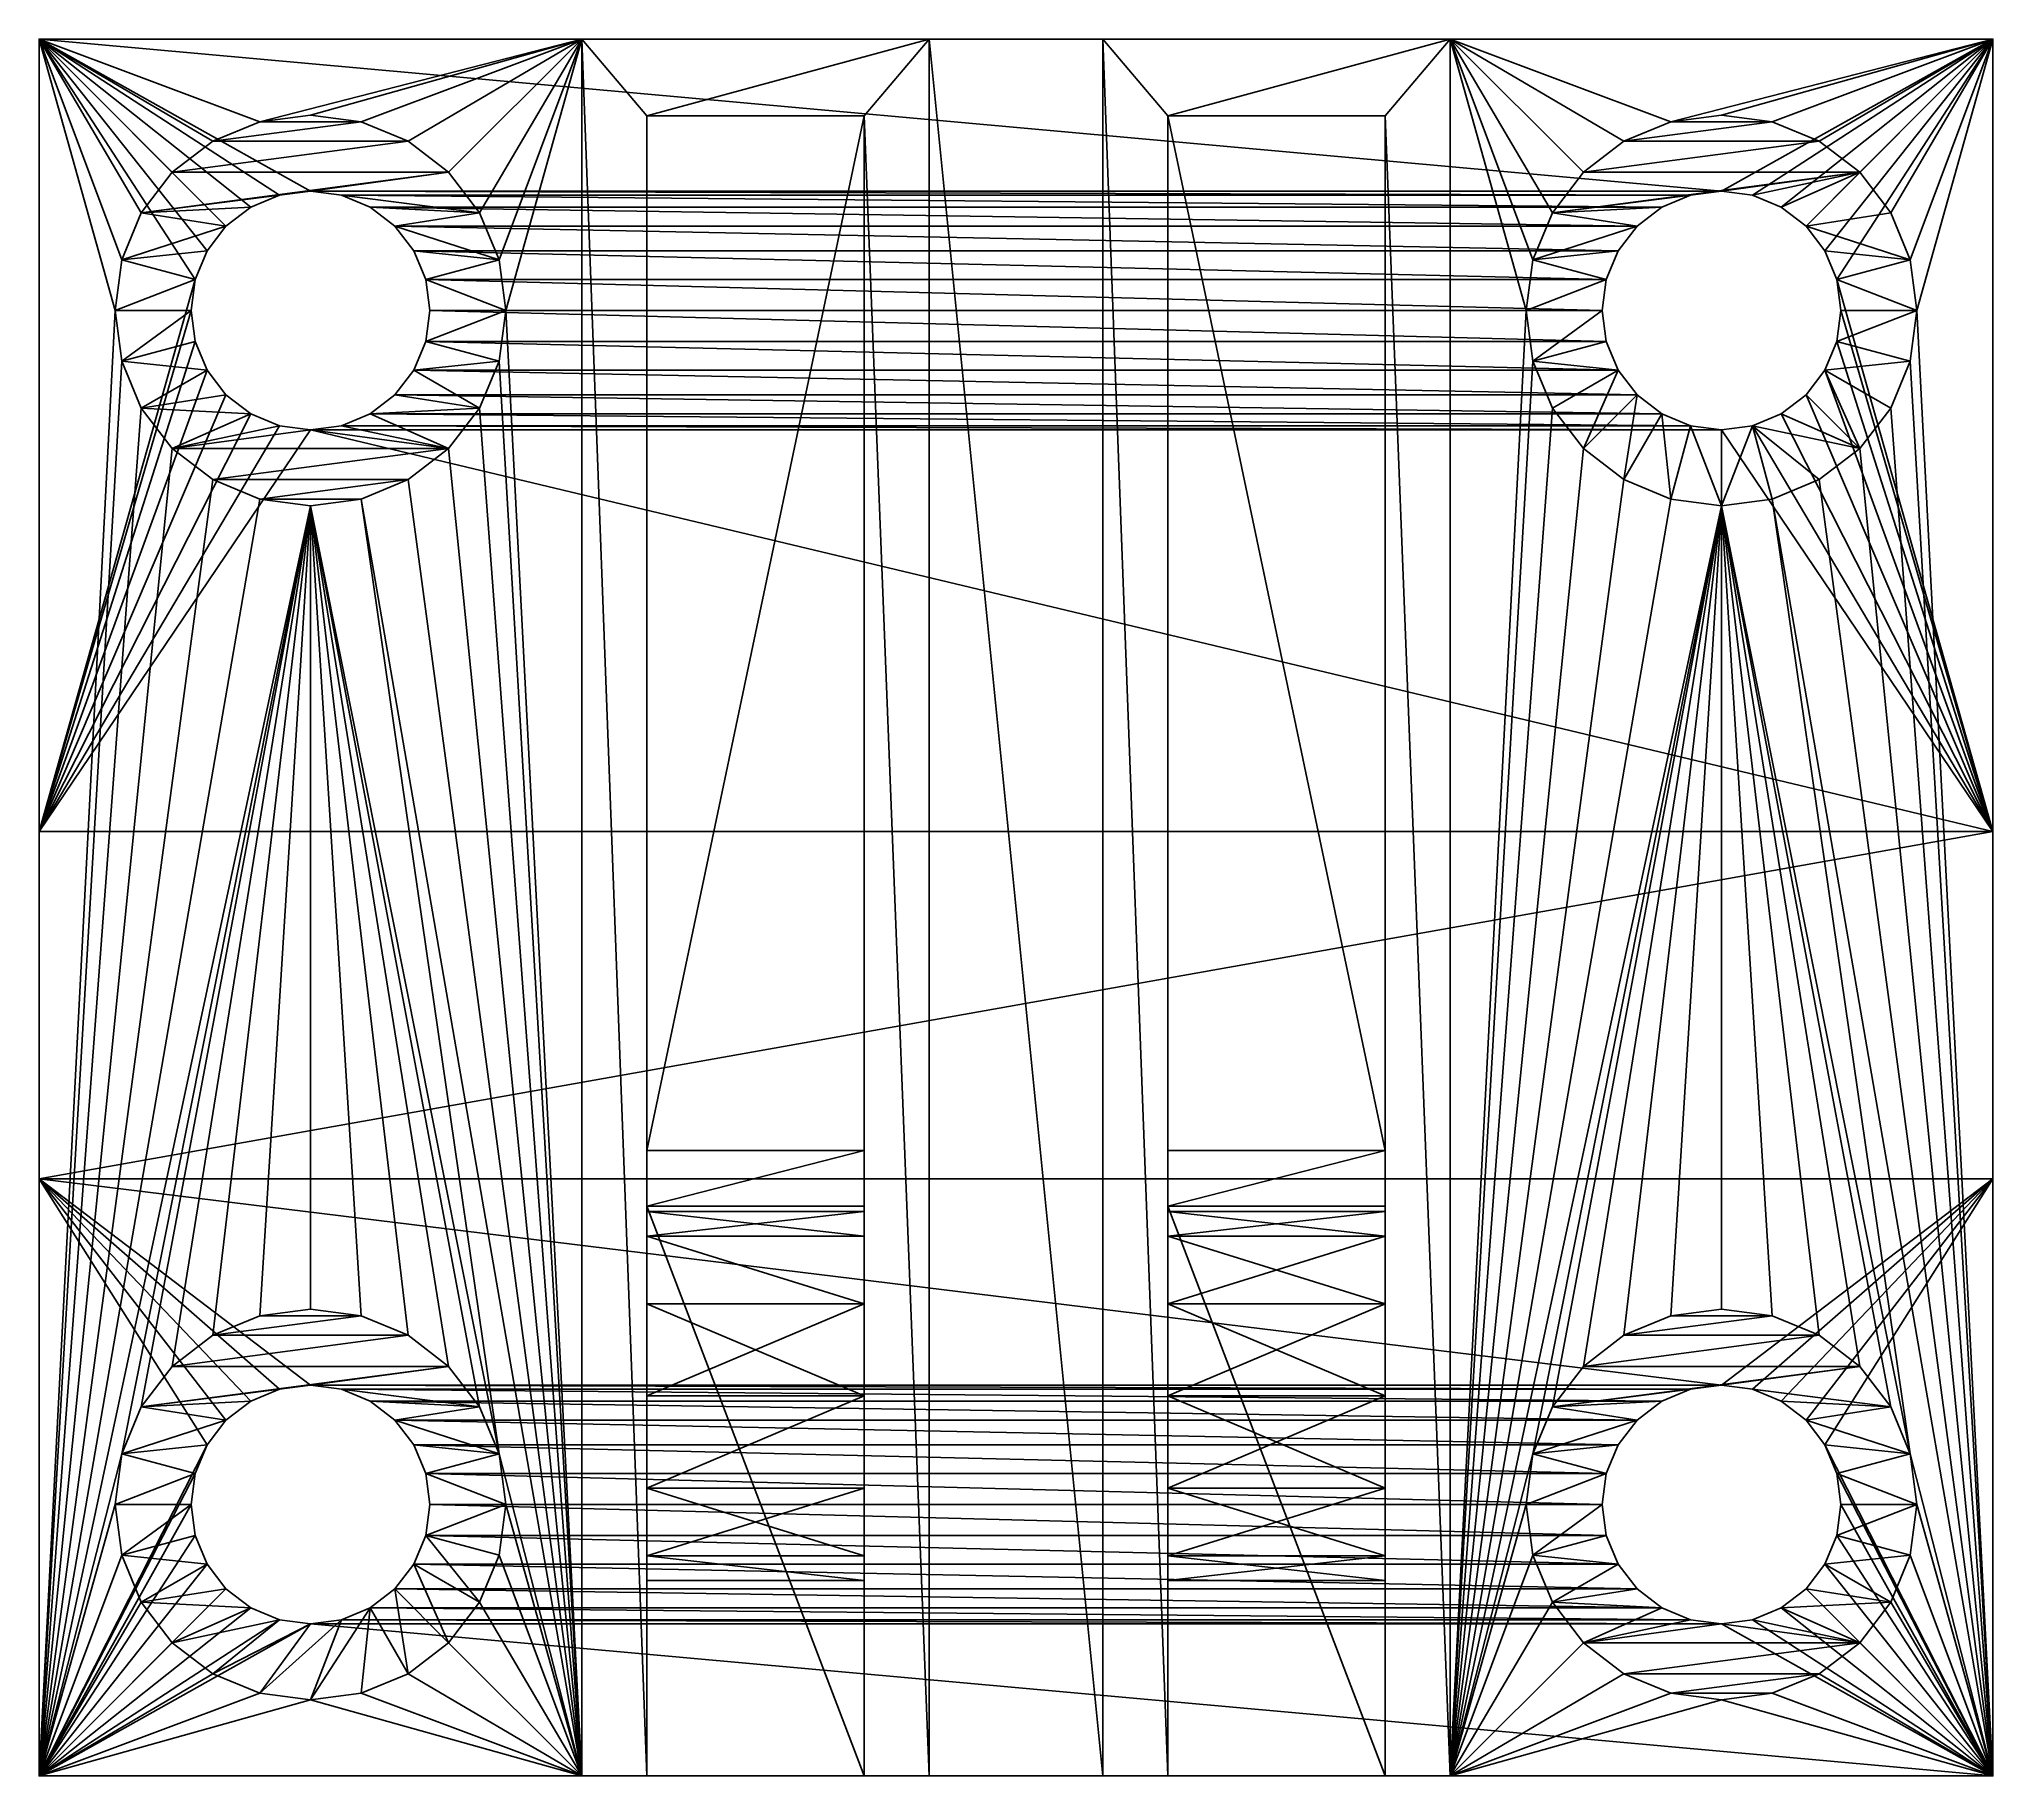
# Model space of a CAD drawing. Extents: x 0 to 45, y 5.5 to 45.5.
import ezdxf

# ---------------------------------------------------------------- set-up
doc = ezdxf.new("R2010")
doc.units = 0

msp = doc.modelspace()

# ---------------------------------------------------------------- linework, layer by layer
for points in [[(0, 27.289, 1.15), (0, 5.539, 5), (0, 45.539, 5)], [(0, 27.289, 1.15), (0, 45.539, 5), (0, 45.539, -1)], [(0, 27.289, 1.15), (0, 45.539, -1), (0, 27.289, -1)], [(45, 45.539, -1), (0, 45.539, -1), (12.5, 45.539, 5)], [(12.5, 45.539, 5), (0, 45.539, -1), (0, 45.539, 5)], [(3.068, 42.471, 5), (4, 43.186, 5), (0, 45.539, 5)], [(0, 5.539, 5), (1.75, 39.289, 5), (0, 45.539, 5)], [(0, 45.539, 5), (1.75, 39.289, 5), (1.903, 40.454, 5)], [(0, 45.539, 5), (1.903, 40.454, 5), (2.353, 41.539, 5)], [(0, 45.539, 5), (2.353, 41.539, 5), (3.068, 42.471, 5)], [(0, 45.539, 5), (4, 43.186, 5), (5.085, 43.635, 5)], [(12.5, 45.539, 5), (0, 45.539, 5), (5.085, 43.635, 5)], [(0, 45.539, -1), (38.75, 42.039, -1), (6.25, 42.039, -1)], [(0, 45.539, -1), (6.25, 42.039, -1), (5.538, 41.945, -1)], [(0, 45.539, -1), (5.538, 41.945, -1), (4.875, 41.67, -1)], [(0, 45.539, -1), (4.875, 41.67, -1), (4.305, 41.233, -1)], [(0, 45.539, -1), (4.305, 41.233, -1), (3.868, 40.664, -1)], [(45, 45.539, -1), (38.75, 42.039, -1), (0, 45.539, -1)], [(3.868, 40.664, -1), (3.594, 40.001, -1), (0, 45.539, -1)], [(0, 27.289, -1), (0, 45.539, -1), (3.594, 40.001, -1)], [(12.5, 45.539, 5), (5.085, 43.635, 5), (6.25, 43.789, 5)], [(12.5, 45.539, 5), (6.25, 43.789, 5), (7.415, 43.635, 5)], [(12.5, 45.539, 5), (7.415, 43.635, 5), (8.5, 43.186, 5)], [(12.5, 45.539, 5), (8.5, 43.186, 5), (9.432, 42.471, 5)], [(12.5, 45.539, 5), (9.432, 42.471, 5), (10.147, 41.539, 5)], [(10.147, 41.539, 5), (10.597, 40.454, 5), (12.5, 45.539, 5)], [(10.75, 39.289, 5), (12.5, 45.539, 5), (10.597, 40.454, 5)], [(12.5, 5.539, 5), (12.5, 45.539, 5), (10.75, 39.289, 5)], [(45, 45.539, -1), (12.5, 45.539, 5), (20.5, 45.539, 5)], [(12.5, 45.539, 5), (12.5, 5.539, 5), (14, 5.539, 6.5)], [(12.5, 45.539, 5), (14, 5.539, 6.5), (14, 43.768, 6.5)], [(14, 43.768, 6.5), (20.5, 45.539, 5), (12.5, 45.539, 5)], [(19, 43.768, 6.5), (20.5, 45.539, 5), (14, 43.768, 6.5)], [(19, 43.768, 6.5), (20.5, 5.539, 5), (20.5, 45.539, 5)], [(45, 45.539, -1), (20.5, 45.539, 5), (24.5, 45.539, 5)], [(20.5, 45.539, 5), (20.5, 5.539, 5), (24.5, 5.539, 5)], [(20.5, 45.539, 5), (24.5, 5.539, 5), (24.5, 45.539, 5)], [(45, 45.539, -1), (24.5, 45.539, 5), (32.5, 45.539, 5)], [(26, 5.539, 6.5), (26, 43.768, 6.5), (24.5, 45.539, 5)], [(26, 5.539, 6.5), (24.5, 45.539, 5), (24.5, 5.539, 5)], [(26, 43.768, 6.5), (32.5, 45.539, 5), (24.5, 45.539, 5)], [(26, 43.768, 6.5), (31, 43.768, 6.5), (32.5, 45.539, 5)], [(32.5, 5.539, 5), (32.5, 45.539, 5), (31, 43.768, 6.5)], [(45, 45.539, -1), (32.5, 45.539, 5), (45, 45.539, 5)], [(32.5, 45.539, 5), (37.585, 43.635, 5), (45, 45.539, 5)], [(32.5, 5.539, 5), (34.25, 39.289, 5), (32.5, 45.539, 5)], [(32.5, 45.539, 5), (34.25, 39.289, 5), (34.403, 40.454, 5)], [(32.5, 45.539, 5), (34.403, 40.454, 5), (34.853, 41.539, 5)], [(32.5, 45.539, 5), (34.853, 41.539, 5), (35.568, 42.471, 5)], [(32.5, 45.539, 5), (35.568, 42.471, 5), (36.5, 43.186, 5)], [(32.5, 45.539, 5), (36.5, 43.186, 5), (37.585, 43.635, 5)], [(45, 45.539, 5), (37.585, 43.635, 5), (38.75, 43.789, 5)], [(45, 45.539, 5), (38.75, 43.789, 5), (39.915, 43.635, 5)], [(45, 45.539, -1), (39.462, 41.945, -1), (38.75, 42.039, -1)], [(45, 45.539, -1), (40.125, 41.67, -1), (39.462, 41.945, -1)], [(45, 45.539, 5), (39.915, 43.635, 5), (41, 43.186, 5)], [(45, 45.539, -1), (40.695, 41.233, -1), (40.125, 41.67, -1)], [(45, 45.539, -1), (41.132, 40.664, -1), (40.695, 41.233, -1)], [(45, 45.539, 5), (41, 43.186, 5), (41.932, 42.471, 5)], [(45, 45.539, -1), (41.406, 40.001, -1), (41.132, 40.664, -1)], [(45, 27.289, -1), (41.406, 40.001, -1), (45, 45.539, -1)], [(45, 45.539, 5), (41.932, 42.471, 5), (42.647, 41.539, 5)], [(42.647, 41.539, 5), (43.097, 40.454, 5), (45, 45.539, 5)], [(45, 45.539, 5), (43.097, 40.454, 5), (43.25, 39.289, 5)], [(43.25, 39.289, 5), (45, 5.539, 5), (45, 45.539, 5)], [(45, 19.289, 1.15), (45, 27.289, 1.15), (45, 45.539, 5)], [(45, 19.289, 1.15), (45, 45.539, 5), (45, 5.539, 5)], [(45, 27.289, -1), (45, 45.539, -1), (45, 45.539, 5)], [(45, 27.289, -1), (45, 45.539, 5), (45, 27.289, 1.15)], [(6.25, 43.789, 4.5), (5.085, 43.635, 4.5), (7.415, 43.635, 4.5)], [(5.085, 43.635, 5), (5.085, 43.635, 4.5), (6.25, 43.789, 4.5)], [(5.085, 43.635, 5), (6.25, 43.789, 4.5), (6.25, 43.789, 5)], [(7.415, 43.635, 4.5), (7.415, 43.635, 5), (6.25, 43.789, 5)], [(7.415, 43.635, 4.5), (6.25, 43.789, 5), (6.25, 43.789, 4.5)], [(19, 43.768, 6.5), (14, 43.768, 6.5), (14, 19.944, 26.677)], [(19, 43.768, 6.5), (14, 19.944, 26.677), (19, 19.944, 26.677)], [(14, 16.414, 16.319), (14, 17.969, 17.875), (14, 43.768, 6.5)], [(14, 43.768, 6.5), (14, 17.969, 17.875), (14, 18.539, 20)], [(14, 43.768, 6.5), (14, 18.539, 20), (14, 19.944, 26.677)], [(14, 43.768, 6.5), (14, 5.539, 6.5), (14, 12.164, 16.319)], [(14, 43.768, 6.5), (14, 12.164, 16.319), (14, 14.289, 15.75)], [(14, 43.768, 6.5), (14, 14.289, 15.75), (14, 16.414, 16.319)], [(19, 43.768, 6.5), (19, 5.539, 6.5), (20.5, 5.539, 5)], [(19, 16.414, 16.319), (19, 5.539, 6.5), (19, 43.768, 6.5)], [(19, 18.539, 20), (19, 17.969, 17.875), (19, 43.768, 6.5)], [(19, 43.768, 6.5), (19, 17.969, 17.875), (19, 16.414, 16.319)], [(19, 18.539, 20), (19, 43.768, 6.5), (19, 19.944, 26.677)], [(26, 43.768, 6.5), (26, 19.944, 26.677), (31, 19.944, 26.677)], [(26, 43.768, 6.5), (31, 19.944, 26.677), (31, 43.768, 6.5)], [(26, 16.414, 16.319), (26, 17.969, 17.875), (26, 43.768, 6.5)], [(26, 43.768, 6.5), (26, 17.969, 17.875), (26, 18.539, 20)], [(26, 43.768, 6.5), (26, 18.539, 20), (26, 19.944, 26.677)], [(26, 43.768, 6.5), (26, 5.539, 6.5), (26, 12.164, 16.319)], [(26, 43.768, 6.5), (26, 12.164, 16.319), (26, 14.289, 15.75)], [(26, 43.768, 6.5), (26, 14.289, 15.75), (26, 16.414, 16.319)], [(32.5, 5.539, 5), (31, 43.768, 6.5), (31, 5.539, 6.5)], [(31, 18.539, 20), (31, 17.969, 17.875), (31, 43.768, 6.5)], [(31, 43.768, 6.5), (31, 17.969, 17.875), (31, 16.414, 16.319)], [(31, 43.768, 6.5), (31, 16.414, 16.319), (31, 5.539, 6.5)], [(31, 18.539, 20), (31, 43.768, 6.5), (31, 19.944, 26.677)], [(38.75, 43.789, 4.5), (37.585, 43.635, 4.5), (39.915, 43.635, 4.5)], [(38.75, 43.789, 5), (37.585, 43.635, 5), (37.585, 43.635, 4.5)], [(38.75, 43.789, 5), (37.585, 43.635, 4.5), (38.75, 43.789, 4.5)], [(39.915, 43.635, 5), (38.75, 43.789, 5), (38.75, 43.789, 4.5)], [(39.915, 43.635, 5), (38.75, 43.789, 4.5), (39.915, 43.635, 4.5)], [(7.415, 43.635, 4.5), (5.085, 43.635, 4.5), (4, 43.186, 4.5)], [(7.415, 43.635, 4.5), (4, 43.186, 4.5), (8.5, 43.186, 4.5)], [(4, 43.186, 4.5), (5.085, 43.635, 4.5), (5.085, 43.635, 5)], [(4, 43.186, 4.5), (5.085, 43.635, 5), (4, 43.186, 5)], [(8.5, 43.186, 4.5), (8.5, 43.186, 5), (7.415, 43.635, 5)], [(8.5, 43.186, 4.5), (7.415, 43.635, 5), (7.415, 43.635, 4.5)], [(39.915, 43.635, 4.5), (37.585, 43.635, 4.5), (36.5, 43.186, 4.5)], [(39.915, 43.635, 4.5), (36.5, 43.186, 4.5), (41, 43.186, 4.5)], [(36.5, 43.186, 5), (36.5, 43.186, 4.5), (37.585, 43.635, 4.5)], [(36.5, 43.186, 5), (37.585, 43.635, 4.5), (37.585, 43.635, 5)], [(41, 43.186, 5), (39.915, 43.635, 5), (39.915, 43.635, 4.5)], [(41, 43.186, 5), (39.915, 43.635, 4.5), (41, 43.186, 4.5)], [(8.5, 43.186, 4.5), (4, 43.186, 4.5), (3.068, 42.471, 4.5)], [(8.5, 43.186, 4.5), (3.068, 42.471, 4.5), (9.432, 42.471, 4.5)], [(4, 43.186, 4.5), (4, 43.186, 5), (3.068, 42.471, 5)], [(4, 43.186, 4.5), (3.068, 42.471, 5), (3.068, 42.471, 4.5)], [(8.5, 43.186, 4.5), (9.432, 42.471, 4.5), (9.432, 42.471, 5)], [(8.5, 43.186, 4.5), (9.432, 42.471, 5), (8.5, 43.186, 5)], [(41, 43.186, 4.5), (36.5, 43.186, 4.5), (35.568, 42.471, 4.5)], [(41, 43.186, 4.5), (35.568, 42.471, 4.5), (41.932, 42.471, 4.5)], [(35.568, 42.471, 4.5), (36.5, 43.186, 4.5), (36.5, 43.186, 5)], [(35.568, 42.471, 4.5), (36.5, 43.186, 5), (35.568, 42.471, 5)], [(41.932, 42.471, 4.5), (41.932, 42.471, 5), (41, 43.186, 5)], [(41.932, 42.471, 4.5), (41, 43.186, 5), (41, 43.186, 4.5)], [(2.353, 41.539, 4.5), (6.25, 42.039, 4.5), (9.432, 42.471, 4.5)], [(2.353, 41.539, 4.5), (9.432, 42.471, 4.5), (3.068, 42.471, 4.5)], [(2.353, 41.539, 5), (2.353, 41.539, 4.5), (3.068, 42.471, 4.5)], [(2.353, 41.539, 5), (3.068, 42.471, 4.5), (3.068, 42.471, 5)], [(10.147, 41.539, 4.5), (9.432, 42.471, 4.5), (6.25, 42.039, 4.5)], [(9.432, 42.471, 4.5), (10.147, 41.539, 4.5), (10.147, 41.539, 5)], [(9.432, 42.471, 4.5), (10.147, 41.539, 5), (9.432, 42.471, 5)], [(34.853, 41.539, 4.5), (38.75, 42.039, 4.5), (41.932, 42.471, 4.5)], [(34.853, 41.539, 4.5), (41.932, 42.471, 4.5), (35.568, 42.471, 4.5)], [(34.853, 41.539, 4.5), (35.568, 42.471, 4.5), (35.568, 42.471, 5)], [(34.853, 41.539, 4.5), (35.568, 42.471, 5), (34.853, 41.539, 5)], [(38.75, 42.039, 4.5), (39.462, 41.945, 4.5), (41.932, 42.471, 4.5)], [(39.462, 41.945, 4.5), (40.125, 41.67, 4.5), (41.932, 42.471, 4.5)], [(40.125, 41.67, 4.5), (40.695, 41.233, 4.5), (41.932, 42.471, 4.5)], [(40.695, 41.233, 4.5), (42.647, 41.539, 4.5), (41.932, 42.471, 4.5)], [(42.647, 41.539, 5), (41.932, 42.471, 5), (41.932, 42.471, 4.5)], [(42.647, 41.539, 5), (41.932, 42.471, 4.5), (42.647, 41.539, 4.5)], [(2.353, 41.539, 4.5), (5.538, 41.945, 4.5), (6.25, 42.039, 4.5)], [(2.353, 41.539, 4.5), (4.875, 41.67, 4.5), (5.538, 41.945, 4.5)], [(5.538, 41.945, -1), (5.538, 41.945, 4.5), (4.875, 41.67, 4.5)], [(5.538, 41.945, -1), (4.875, 41.67, 4.5), (4.875, 41.67, -1)], [(5.538, 41.945, 4.5), (5.538, 41.945, -1), (6.25, 42.039, -1)], [(5.538, 41.945, 4.5), (6.25, 42.039, -1), (6.25, 42.039, 4.5)], [(6.962, 41.945, -1), (6.962, 41.945, 4.5), (6.25, 42.039, 4.5)], [(6.962, 41.945, -1), (6.25, 42.039, 4.5), (6.25, 42.039, -1)], [(10.147, 41.539, 4.5), (6.25, 42.039, 4.5), (6.962, 41.945, 4.5)], [(6.25, 42.039, -1), (38.75, 42.039, -1), (38.038, 41.945, -1)], [(6.25, 42.039, -1), (38.038, 41.945, -1), (6.962, 41.945, -1)], [(6.962, 41.945, 4.5), (6.962, 41.945, -1), (7.625, 41.67, -1)], [(6.962, 41.945, 4.5), (7.625, 41.67, -1), (7.625, 41.67, 4.5)], [(10.147, 41.539, 4.5), (6.962, 41.945, 4.5), (7.625, 41.67, 4.5)], [(6.962, 41.945, -1), (38.038, 41.945, -1), (37.375, 41.67, -1)], [(6.962, 41.945, -1), (37.375, 41.67, -1), (7.625, 41.67, -1)], [(34.853, 41.539, 4.5), (38.038, 41.945, 4.5), (38.75, 42.039, 4.5)], [(34.853, 41.539, 4.5), (37.375, 41.67, 4.5), (38.038, 41.945, 4.5)], [(37.375, 41.67, 4.5), (37.375, 41.67, -1), (38.038, 41.945, -1)], [(37.375, 41.67, 4.5), (38.038, 41.945, -1), (38.038, 41.945, 4.5)], [(38.75, 42.039, -1), (38.75, 42.039, 4.5), (38.038, 41.945, 4.5)], [(38.75, 42.039, -1), (38.038, 41.945, 4.5), (38.038, 41.945, -1)], [(38.75, 42.039, 4.5), (38.75, 42.039, -1), (39.462, 41.945, -1)], [(38.75, 42.039, 4.5), (39.462, 41.945, -1), (39.462, 41.945, 4.5)], [(40.125, 41.67, -1), (40.125, 41.67, 4.5), (39.462, 41.945, 4.5)], [(40.125, 41.67, -1), (39.462, 41.945, 4.5), (39.462, 41.945, -1)], [(4.305, 41.233, 4.5), (2.353, 41.539, 4.5), (1.903, 40.454, 4.5)], [(1.903, 40.454, 4.5), (2.353, 41.539, 4.5), (2.353, 41.539, 5)], [(1.903, 40.454, 4.5), (2.353, 41.539, 5), (1.903, 40.454, 5)], [(4.305, 41.233, 4.5), (4.875, 41.67, 4.5), (2.353, 41.539, 4.5)], [(4.305, 41.233, 4.5), (4.305, 41.233, -1), (4.875, 41.67, -1)], [(4.305, 41.233, 4.5), (4.875, 41.67, -1), (4.875, 41.67, 4.5)], [(8.195, 41.233, -1), (8.195, 41.233, 4.5), (7.625, 41.67, 4.5)], [(8.195, 41.233, -1), (7.625, 41.67, 4.5), (7.625, 41.67, -1)], [(8.195, 41.233, 4.5), (10.147, 41.539, 4.5), (7.625, 41.67, 4.5)], [(7.625, 41.67, -1), (37.375, 41.67, -1), (36.805, 41.233, -1)], [(7.625, 41.67, -1), (36.805, 41.233, -1), (8.195, 41.233, -1)], [(10.147, 41.539, 4.5), (8.195, 41.233, 4.5), (10.597, 40.454, 4.5)], [(10.597, 40.454, 5), (10.147, 41.539, 5), (10.147, 41.539, 4.5)], [(10.597, 40.454, 5), (10.147, 41.539, 4.5), (10.597, 40.454, 4.5)], [(36.805, 41.233, 4.5), (34.853, 41.539, 4.5), (34.403, 40.454, 4.5)], [(34.853, 41.539, 5), (34.403, 40.454, 5), (34.403, 40.454, 4.5)], [(34.853, 41.539, 5), (34.403, 40.454, 4.5), (34.853, 41.539, 4.5)], [(36.805, 41.233, 4.5), (37.375, 41.67, 4.5), (34.853, 41.539, 4.5)], [(37.375, 41.67, -1), (37.375, 41.67, 4.5), (36.805, 41.233, 4.5)], [(37.375, 41.67, -1), (36.805, 41.233, 4.5), (36.805, 41.233, -1)], [(40.125, 41.67, 4.5), (40.125, 41.67, -1), (40.695, 41.233, -1)], [(40.125, 41.67, 4.5), (40.695, 41.233, -1), (40.695, 41.233, 4.5)], [(43.097, 40.454, 4.5), (42.647, 41.539, 4.5), (40.695, 41.233, 4.5)], [(43.097, 40.454, 4.5), (43.097, 40.454, 5), (42.647, 41.539, 5)], [(43.097, 40.454, 4.5), (42.647, 41.539, 5), (42.647, 41.539, 4.5)], [(4.305, 41.233, 4.5), (1.903, 40.454, 4.5), (3.868, 40.664, 4.5)], [(4.305, 41.233, -1), (4.305, 41.233, 4.5), (3.868, 40.664, 4.5)], [(4.305, 41.233, -1), (3.868, 40.664, 4.5), (3.868, 40.664, -1)], [(8.195, 41.233, 4.5), (8.195, 41.233, -1), (8.632, 40.664, -1)], [(8.195, 41.233, 4.5), (8.632, 40.664, -1), (8.632, 40.664, 4.5)], [(10.597, 40.454, 4.5), (8.195, 41.233, 4.5), (8.632, 40.664, 4.5)], [(8.195, 41.233, -1), (36.805, 41.233, -1), (36.368, 40.664, -1)], [(8.195, 41.233, -1), (36.368, 40.664, -1), (8.632, 40.664, -1)], [(36.805, 41.233, 4.5), (34.403, 40.454, 4.5), (36.368, 40.664, 4.5)], [(36.805, 41.233, -1), (36.805, 41.233, 4.5), (36.368, 40.664, 4.5)], [(36.805, 41.233, -1), (36.368, 40.664, 4.5), (36.368, 40.664, -1)], [(41.132, 40.664, -1), (41.132, 40.664, 4.5), (40.695, 41.233, 4.5)], [(41.132, 40.664, -1), (40.695, 41.233, 4.5), (40.695, 41.233, -1)], [(43.097, 40.454, 4.5), (40.695, 41.233, 4.5), (41.132, 40.664, 4.5)], [(3.868, 40.664, 4.5), (1.903, 40.454, 4.5), (3.594, 40.001, 4.5)], [(3.594, 40.001, 4.5), (3.594, 40.001, -1), (3.868, 40.664, -1)], [(3.594, 40.001, 4.5), (3.868, 40.664, -1), (3.868, 40.664, 4.5)], [(8.906, 40.001, -1), (8.906, 40.001, 4.5), (8.632, 40.664, 4.5)], [(8.906, 40.001, -1), (8.632, 40.664, 4.5), (8.632, 40.664, -1)], [(10.597, 40.454, 4.5), (8.632, 40.664, 4.5), (8.906, 40.001, 4.5)], [(8.632, 40.664, -1), (36.368, 40.664, -1), (36.094, 40.001, -1)], [(8.632, 40.664, -1), (36.094, 40.001, -1), (8.906, 40.001, -1)], [(36.368, 40.664, 4.5), (34.403, 40.454, 4.5), (36.094, 40.001, 4.5)], [(36.094, 40.001, 4.5), (36.094, 40.001, -1), (36.368, 40.664, -1)], [(36.094, 40.001, 4.5), (36.368, 40.664, -1), (36.368, 40.664, 4.5)], [(41.132, 40.664, 4.5), (41.132, 40.664, -1), (41.406, 40.001, -1)], [(41.132, 40.664, 4.5), (41.406, 40.001, -1), (41.406, 40.001, 4.5)], [(43.097, 40.454, 4.5), (41.132, 40.664, 4.5), (41.406, 40.001, 4.5)], [(3.594, 40.001, 4.5), (1.903, 40.454, 4.5), (1.75, 39.289, 4.5)], [(1.903, 40.454, 5), (1.75, 39.289, 5), (1.75, 39.289, 4.5)], [(1.903, 40.454, 5), (1.75, 39.289, 4.5), (1.903, 40.454, 4.5)], [(10.597, 40.454, 4.5), (8.906, 40.001, 4.5), (10.75, 39.289, 4.5)], [(10.75, 39.289, 4.5), (10.75, 39.289, 5), (10.597, 40.454, 5)], [(10.75, 39.289, 4.5), (10.597, 40.454, 5), (10.597, 40.454, 4.5)], [(36.094, 40.001, 4.5), (34.403, 40.454, 4.5), (34.25, 39.289, 4.5)], [(34.403, 40.454, 5), (34.25, 39.289, 5), (34.25, 39.289, 4.5)], [(34.403, 40.454, 5), (34.25, 39.289, 4.5), (34.403, 40.454, 4.5)], [(43.097, 40.454, 4.5), (41.406, 40.001, 4.5), (43.25, 39.289, 4.5)], [(43.097, 40.454, 4.5), (43.25, 39.289, 4.5), (43.25, 39.289, 5)], [(43.097, 40.454, 4.5), (43.25, 39.289, 5), (43.097, 40.454, 5)], [(0, 27.289, -1), (3.594, 40.001, -1), (3.5, 39.289, -1)], [(3.594, 40.001, 4.5), (1.75, 39.289, 4.5), (3.5, 39.289, 4.5)], [(3.5, 39.289, 4.5), (3.5, 39.289, -1), (3.594, 40.001, -1)], [(3.5, 39.289, 4.5), (3.594, 40.001, -1), (3.594, 40.001, 4.5)], [(9, 39.289, -1), (9, 39.289, 4.5), (8.906, 40.001, 4.5)], [(9, 39.289, -1), (8.906, 40.001, 4.5), (8.906, 40.001, -1)], [(8.906, 40.001, 4.5), (9, 39.289, 4.5), (10.75, 39.289, 4.5)], [(8.906, 40.001, -1), (36.094, 40.001, -1), (36, 39.289, -1)], [(8.906, 40.001, -1), (36, 39.289, -1), (9, 39.289, -1)], [(36.094, 40.001, 4.5), (34.25, 39.289, 4.5), (36, 39.289, 4.5)], [(36.094, 40.001, -1), (36.094, 40.001, 4.5), (36, 39.289, 4.5)], [(36.094, 40.001, -1), (36, 39.289, 4.5), (36, 39.289, -1)], [(41.5, 39.289, -1), (41.5, 39.289, 4.5), (41.406, 40.001, 4.5)], [(41.5, 39.289, -1), (41.406, 40.001, 4.5), (41.406, 40.001, -1)], [(41.406, 40.001, 4.5), (41.5, 39.289, 4.5), (43.25, 39.289, 4.5)], [(45, 27.289, -1), (41.5, 39.289, -1), (41.406, 40.001, -1)], [(0, 5.539, 5), (1.903, 38.124, 5), (1.75, 39.289, 5)], [(0, 27.289, -1), (3.5, 39.289, -1), (3.594, 38.577, -1)], [(1.75, 39.289, 5), (1.903, 38.124, 5), (1.903, 38.124, 4.5)], [(1.75, 39.289, 5), (1.903, 38.124, 4.5), (1.75, 39.289, 4.5)], [(3.5, 39.289, 4.5), (1.75, 39.289, 4.5), (1.903, 38.124, 4.5)], [(3.5, 39.289, 4.5), (1.903, 38.124, 4.5), (3.594, 38.577, 4.5)], [(3.594, 38.577, 4.5), (3.594, 38.577, -1), (3.5, 39.289, -1)], [(3.594, 38.577, 4.5), (3.5, 39.289, -1), (3.5, 39.289, 4.5)], [(8.906, 38.577, -1), (8.906, 38.577, 4.5), (9, 39.289, 4.5)], [(8.906, 38.577, -1), (9, 39.289, 4.5), (9, 39.289, -1)], [(10.75, 39.289, 4.5), (9, 39.289, 4.5), (8.906, 38.577, 4.5)], [(10.75, 39.289, 4.5), (8.906, 38.577, 4.5), (10.597, 38.124, 4.5)], [(9, 39.289, -1), (36.094, 38.577, -1), (8.906, 38.577, -1)], [(9, 39.289, -1), (36, 39.289, -1), (36.094, 38.577, -1)], [(12.5, 5.539, 5), (10.75, 39.289, 5), (10.597, 38.124, 5)], [(10.75, 39.289, 4.5), (10.597, 38.124, 4.5), (10.597, 38.124, 5)], [(10.75, 39.289, 4.5), (10.597, 38.124, 5), (10.75, 39.289, 5)], [(32.5, 5.539, 5), (34.403, 38.124, 5), (34.25, 39.289, 5)], [(34.403, 38.124, 4.5), (34.25, 39.289, 4.5), (34.25, 39.289, 5)], [(34.403, 38.124, 4.5), (34.25, 39.289, 5), (34.403, 38.124, 5)], [(36, 39.289, 4.5), (34.25, 39.289, 4.5), (34.403, 38.124, 4.5)], [(36, 39.289, 4.5), (34.403, 38.124, 4.5), (36.094, 38.577, 4.5)], [(36.094, 38.577, 4.5), (36.094, 38.577, -1), (36, 39.289, -1)], [(36.094, 38.577, 4.5), (36, 39.289, -1), (36, 39.289, 4.5)], [(41.406, 38.577, -1), (41.406, 38.577, 4.5), (41.5, 39.289, 4.5)], [(41.406, 38.577, -1), (41.5, 39.289, 4.5), (41.5, 39.289, -1)], [(43.25, 39.289, 4.5), (41.5, 39.289, 4.5), (41.406, 38.577, 4.5)], [(43.25, 39.289, 4.5), (41.406, 38.577, 4.5), (43.097, 38.124, 4.5)], [(45, 27.289, -1), (41.406, 38.577, -1), (41.5, 39.289, -1)], [(45, 5.539, 5), (43.25, 39.289, 5), (43.097, 38.124, 5)], [(43.25, 39.289, 4.5), (43.097, 38.124, 4.5), (43.097, 38.124, 5)], [(43.25, 39.289, 4.5), (43.097, 38.124, 5), (43.25, 39.289, 5)], [(0, 27.289, -1), (3.594, 38.577, -1), (3.868, 37.914, -1)], [(3.868, 37.914, 4.5), (3.594, 38.577, 4.5), (1.903, 38.124, 4.5)], [(3.868, 37.914, 4.5), (3.868, 37.914, -1), (3.594, 38.577, -1)], [(3.868, 37.914, 4.5), (3.594, 38.577, -1), (3.594, 38.577, 4.5)], [(8.632, 37.914, -1), (8.632, 37.914, 4.5), (8.906, 38.577, 4.5)], [(8.632, 37.914, -1), (8.906, 38.577, 4.5), (8.906, 38.577, -1)], [(10.597, 38.124, 4.5), (8.906, 38.577, 4.5), (8.632, 37.914, 4.5)], [(8.906, 38.577, -1), (36.368, 37.914, -1), (8.632, 37.914, -1)], [(8.906, 38.577, -1), (36.094, 38.577, -1), (36.368, 37.914, -1)], [(36.368, 37.914, 4.5), (36.094, 38.577, 4.5), (34.403, 38.124, 4.5)], [(36.094, 38.577, -1), (36.094, 38.577, 4.5), (36.368, 37.914, 4.5)], [(36.094, 38.577, -1), (36.368, 37.914, 4.5), (36.368, 37.914, -1)], [(41.132, 37.914, -1), (41.132, 37.914, 4.5), (41.406, 38.577, 4.5)], [(41.132, 37.914, -1), (41.406, 38.577, 4.5), (41.406, 38.577, -1)], [(43.097, 38.124, 4.5), (41.406, 38.577, 4.5), (41.132, 37.914, 4.5)], [(45, 27.289, -1), (41.132, 37.914, -1), (41.406, 38.577, -1)], [(0, 5.539, 5), (2.353, 37.039, 5), (1.903, 38.124, 5)], [(0, 27.289, -1), (3.868, 37.914, -1), (4.305, 37.344, -1)], [(3.868, 37.914, 4.5), (1.903, 38.124, 4.5), (2.353, 37.039, 4.5)], [(1.903, 38.124, 5), (2.353, 37.039, 5), (2.353, 37.039, 4.5)], [(1.903, 38.124, 5), (2.353, 37.039, 4.5), (1.903, 38.124, 4.5)], [(3.868, 37.914, 4.5), (2.353, 37.039, 4.5), (4.305, 37.344, 4.5)], [(3.868, 37.914, -1), (3.868, 37.914, 4.5), (4.305, 37.344, 4.5)], [(3.868, 37.914, -1), (4.305, 37.344, 4.5), (4.305, 37.344, -1)], [(8.632, 37.914, 4.5), (8.632, 37.914, -1), (8.195, 37.344, -1)], [(8.632, 37.914, 4.5), (8.195, 37.344, -1), (8.195, 37.344, 4.5)], [(8.632, 37.914, 4.5), (8.195, 37.344, 4.5), (10.147, 37.039, 4.5)], [(8.632, 37.914, -1), (36.805, 37.344, -1), (8.195, 37.344, -1)], [(10.597, 38.124, 4.5), (8.632, 37.914, 4.5), (10.147, 37.039, 4.5)], [(8.632, 37.914, -1), (36.368, 37.914, -1), (36.805, 37.344, -1)], [(12.5, 5.539, 5), (10.597, 38.124, 5), (10.147, 37.039, 5)], [(10.597, 38.124, 4.5), (10.147, 37.039, 4.5), (10.147, 37.039, 5)], [(10.597, 38.124, 4.5), (10.147, 37.039, 5), (10.597, 38.124, 5)], [(32.5, 5.539, 5), (34.853, 37.039, 5), (34.403, 38.124, 5)], [(36.368, 37.914, 4.5), (34.403, 38.124, 4.5), (34.853, 37.039, 4.5)], [(34.403, 38.124, 5), (34.853, 37.039, 5), (34.853, 37.039, 4.5)], [(34.403, 38.124, 5), (34.853, 37.039, 4.5), (34.403, 38.124, 4.5)], [(34.853, 37.039, 4.5), (35.568, 36.107, 4.5), (36.368, 37.914, 4.5)], [(36.368, 37.914, 4.5), (35.568, 36.107, 4.5), (36.805, 37.344, 4.5)], [(36.805, 37.344, 4.5), (36.805, 37.344, -1), (36.368, 37.914, -1)], [(36.805, 37.344, 4.5), (36.368, 37.914, -1), (36.368, 37.914, 4.5)], [(40.695, 37.344, -1), (40.695, 37.344, 4.5), (41.132, 37.914, 4.5)], [(40.695, 37.344, -1), (41.132, 37.914, 4.5), (41.132, 37.914, -1)], [(40.695, 37.344, 4.5), (41.932, 36.107, 4.5), (41.132, 37.914, 4.5)], [(45, 27.289, -1), (40.695, 37.344, -1), (41.132, 37.914, -1)], [(43.097, 38.124, 4.5), (41.132, 37.914, 4.5), (42.647, 37.039, 4.5)], [(42.647, 37.039, 4.5), (41.132, 37.914, 4.5), (41.932, 36.107, 4.5)], [(45, 5.539, 5), (43.097, 38.124, 5), (42.647, 37.039, 5)], [(42.647, 37.039, 5), (43.097, 38.124, 5), (43.097, 38.124, 4.5)], [(42.647, 37.039, 5), (43.097, 38.124, 4.5), (42.647, 37.039, 4.5)], [(0, 27.289, -1), (4.305, 37.344, -1), (4.875, 36.907, -1)], [(0, 5.539, 5), (3.068, 36.107, 5), (2.353, 37.039, 5)], [(0, 27.289, -1), (4.875, 36.907, -1), (5.538, 36.633, -1)], [(4.875, 36.907, 4.5), (4.305, 37.344, 4.5), (2.353, 37.039, 4.5)], [(4.875, 36.907, 4.5), (2.353, 37.039, 4.5), (3.068, 36.107, 4.5)], [(3.068, 36.107, 4.5), (2.353, 37.039, 4.5), (2.353, 37.039, 5)], [(3.068, 36.107, 4.5), (2.353, 37.039, 5), (3.068, 36.107, 5)], [(4.875, 36.907, 4.5), (3.068, 36.107, 4.5), (5.538, 36.633, 4.5)], [(4.875, 36.907, 4.5), (4.875, 36.907, -1), (4.305, 37.344, -1)], [(4.875, 36.907, 4.5), (4.305, 37.344, -1), (4.305, 37.344, 4.5)], [(4.875, 36.907, -1), (4.875, 36.907, 4.5), (5.538, 36.633, 4.5)], [(4.875, 36.907, -1), (5.538, 36.633, 4.5), (5.538, 36.633, -1)], [(7.625, 36.907, 4.5), (7.625, 36.907, -1), (6.962, 36.633, -1)], [(7.625, 36.907, 4.5), (6.962, 36.633, -1), (6.962, 36.633, 4.5)], [(9.432, 36.107, 4.5), (7.625, 36.907, 4.5), (6.962, 36.633, 4.5)], [(7.625, 36.907, -1), (38.038, 36.633, -1), (6.962, 36.633, -1)], [(7.625, 36.907, -1), (7.625, 36.907, 4.5), (8.195, 37.344, 4.5)], [(7.625, 36.907, -1), (8.195, 37.344, 4.5), (8.195, 37.344, -1)], [(10.147, 37.039, 4.5), (8.195, 37.344, 4.5), (7.625, 36.907, 4.5)], [(8.195, 37.344, -1), (37.375, 36.907, -1), (7.625, 36.907, -1)], [(10.147, 37.039, 4.5), (7.625, 36.907, 4.5), (9.432, 36.107, 4.5)], [(7.625, 36.907, -1), (37.375, 36.907, -1), (38.038, 36.633, -1)], [(8.195, 37.344, -1), (36.805, 37.344, -1), (37.375, 36.907, -1)], [(12.5, 5.539, 5), (10.147, 37.039, 5), (9.432, 36.107, 5)], [(10.147, 37.039, 4.5), (9.432, 36.107, 4.5), (9.432, 36.107, 5)], [(10.147, 37.039, 4.5), (9.432, 36.107, 5), (10.147, 37.039, 5)], [(32.5, 5.539, 5), (35.568, 36.107, 5), (34.853, 37.039, 5)], [(34.853, 37.039, 5), (35.568, 36.107, 5), (35.568, 36.107, 4.5)], [(34.853, 37.039, 5), (35.568, 36.107, 4.5), (34.853, 37.039, 4.5)], [(36.805, 37.344, 4.5), (35.568, 36.107, 4.5), (36.5, 35.392, 4.5)], [(37.375, 36.907, 4.5), (36.805, 37.344, 4.5), (36.5, 35.392, 4.5)], [(37.375, 36.907, 4.5), (36.5, 35.392, 4.5), (37.585, 34.942, 4.5)], [(36.805, 37.344, -1), (36.805, 37.344, 4.5), (37.375, 36.907, 4.5)], [(36.805, 37.344, -1), (37.375, 36.907, 4.5), (37.375, 36.907, -1)], [(38.038, 36.633, 4.5), (38.038, 36.633, -1), (37.375, 36.907, -1)], [(38.038, 36.633, 4.5), (37.375, 36.907, -1), (37.375, 36.907, 4.5)], [(37.375, 36.907, 4.5), (37.585, 34.942, 4.5), (38.038, 36.633, 4.5)], [(39.462, 36.633, -1), (39.462, 36.633, 4.5), (40.125, 36.907, 4.5)], [(39.462, 36.633, -1), (40.125, 36.907, 4.5), (40.125, 36.907, -1)], [(40.125, 36.907, 4.5), (39.462, 36.633, 4.5), (41.932, 36.107, 4.5)], [(45, 27.289, -1), (39.462, 36.633, -1), (40.125, 36.907, -1)], [(40.695, 37.344, 4.5), (40.695, 37.344, -1), (40.125, 36.907, -1)], [(40.695, 37.344, 4.5), (40.125, 36.907, -1), (40.125, 36.907, 4.5)], [(41.932, 36.107, 4.5), (40.695, 37.344, 4.5), (40.125, 36.907, 4.5)], [(45, 27.289, -1), (40.125, 36.907, -1), (40.695, 37.344, -1)], [(45, 5.539, 5), (42.647, 37.039, 5), (41.932, 36.107, 5)], [(41.932, 36.107, 4.5), (41.932, 36.107, 5), (42.647, 37.039, 5)], [(41.932, 36.107, 4.5), (42.647, 37.039, 5), (42.647, 37.039, 4.5)], [(0, 27.289, -1), (5.538, 36.633, -1), (6.25, 36.539, -1)], [(6.25, 36.539, -1), (45, 27.289, -1), (0, 27.289, -1)], [(3.068, 36.107, 4.5), (6.25, 36.539, 4.5), (5.538, 36.633, 4.5)], [(3.068, 36.107, 4.5), (9.432, 36.107, 4.5), (6.25, 36.539, 4.5)], [(6.25, 36.539, 4.5), (6.25, 36.539, -1), (5.538, 36.633, -1)], [(6.25, 36.539, 4.5), (5.538, 36.633, -1), (5.538, 36.633, 4.5)], [(6.25, 36.539, -1), (6.25, 36.539, 4.5), (6.962, 36.633, 4.5)], [(6.25, 36.539, -1), (6.962, 36.633, 4.5), (6.962, 36.633, -1)], [(6.962, 36.633, -1), (38.75, 36.539, -1), (6.25, 36.539, -1)], [(6.962, 36.633, 4.5), (6.25, 36.539, 4.5), (9.432, 36.107, 4.5)], [(6.25, 36.539, -1), (38.75, 36.539, -1), (45, 27.289, -1)], [(6.962, 36.633, -1), (38.038, 36.633, -1), (38.75, 36.539, -1)], [(38.75, 34.789, 4.5), (38.038, 36.633, 4.5), (37.585, 34.942, 4.5)], [(38.038, 36.633, -1), (38.038, 36.633, 4.5), (38.75, 36.539, 4.5)], [(38.038, 36.633, -1), (38.75, 36.539, 4.5), (38.75, 36.539, -1)], [(38.75, 36.539, 4.5), (38.038, 36.633, 4.5), (38.75, 34.789, 4.5)], [(39.462, 36.633, 4.5), (39.462, 36.633, -1), (38.75, 36.539, -1)], [(39.462, 36.633, 4.5), (38.75, 36.539, -1), (38.75, 36.539, 4.5)], [(45, 27.289, -1), (38.75, 36.539, -1), (39.462, 36.633, -1)], [(38.75, 34.789, 4.5), (39.915, 34.942, 4.5), (39.462, 36.633, 4.5)], [(38.75, 36.539, 4.5), (38.75, 34.789, 4.5), (39.462, 36.633, 4.5)], [(41, 35.392, 4.5), (39.462, 36.633, 4.5), (39.915, 34.942, 4.5)], [(41.932, 36.107, 4.5), (39.462, 36.633, 4.5), (41, 35.392, 4.5)], [(0, 5.539, 5), (4, 35.392, 5), (3.068, 36.107, 5)], [(4, 35.392, 4.5), (9.432, 36.107, 4.5), (3.068, 36.107, 4.5)], [(3.068, 36.107, 5), (4, 35.392, 5), (4, 35.392, 4.5)], [(3.068, 36.107, 5), (4, 35.392, 4.5), (3.068, 36.107, 4.5)], [(4, 35.392, 4.5), (8.5, 35.392, 4.5), (9.432, 36.107, 4.5)], [(12.5, 5.539, 5), (9.432, 36.107, 5), (8.5, 35.392, 5)], [(8.5, 35.392, 4.5), (8.5, 35.392, 5), (9.432, 36.107, 5)], [(8.5, 35.392, 4.5), (9.432, 36.107, 5), (9.432, 36.107, 4.5)], [(32.5, 5.539, 5), (36.5, 35.392, 5), (35.568, 36.107, 5)], [(35.568, 36.107, 5), (36.5, 35.392, 5), (36.5, 35.392, 4.5)], [(35.568, 36.107, 5), (36.5, 35.392, 4.5), (35.568, 36.107, 4.5)], [(45, 5.539, 5), (41.932, 36.107, 5), (41, 35.392, 5)], [(41.932, 36.107, 4.5), (41, 35.392, 4.5), (41, 35.392, 5)], [(41.932, 36.107, 4.5), (41, 35.392, 5), (41.932, 36.107, 5)], [(0, 5.539, 5), (5.085, 34.942, 5), (4, 35.392, 5)], [(5.085, 34.942, 4.5), (8.5, 35.392, 4.5), (4, 35.392, 4.5)], [(4, 35.392, 5), (5.085, 34.942, 5), (5.085, 34.942, 4.5)], [(4, 35.392, 5), (5.085, 34.942, 4.5), (4, 35.392, 4.5)], [(5.085, 34.942, 4.5), (7.415, 34.942, 4.5), (8.5, 35.392, 4.5)], [(12.5, 5.539, 5), (8.5, 35.392, 5), (7.415, 34.942, 5)], [(7.415, 34.942, 5), (8.5, 35.392, 5), (8.5, 35.392, 4.5)], [(7.415, 34.942, 5), (8.5, 35.392, 4.5), (7.415, 34.942, 4.5)], [(32.5, 5.539, 5), (37.585, 34.942, 5), (36.5, 35.392, 5)], [(36.5, 35.392, 5), (37.585, 34.942, 5), (37.585, 34.942, 4.5)], [(36.5, 35.392, 5), (37.585, 34.942, 4.5), (36.5, 35.392, 4.5)], [(45, 5.539, 5), (41, 35.392, 5), (39.915, 34.942, 5)], [(39.915, 34.942, 5), (41, 35.392, 5), (41, 35.392, 4.5)], [(39.915, 34.942, 5), (41, 35.392, 4.5), (39.915, 34.942, 4.5)], [(6.25, 34.789, 5), (5.085, 34.942, 5), (0, 5.539, 5)], [(6.25, 34.789, 5), (0, 5.539, 5), (1.903, 12.954, 5)], [(6.25, 34.789, 5), (1.903, 12.954, 5), (2.353, 14.039, 5)], [(6.25, 34.789, 5), (2.353, 14.039, 5), (3.068, 14.971, 5)], [(6.25, 34.789, 5), (3.068, 14.971, 5), (4, 15.686, 5)], [(6.25, 34.789, 5), (4, 15.686, 5), (5.085, 16.135, 5)], [(6.25, 34.789, 4.5), (7.415, 34.942, 4.5), (5.085, 34.942, 4.5)], [(6.25, 34.789, 4.5), (5.085, 34.942, 4.5), (5.085, 34.942, 5)], [(6.25, 34.789, 4.5), (5.085, 34.942, 5), (6.25, 34.789, 5)], [(6.25, 34.789, 5), (5.085, 16.135, 5), (6.25, 16.289, 5)], [(6.25, 34.789, 5), (10.597, 12.954, 5), (7.415, 34.942, 5)], [(6.25, 34.789, 5), (7.415, 34.942, 5), (7.415, 34.942, 4.5)], [(6.25, 34.789, 5), (7.415, 34.942, 4.5), (6.25, 34.789, 4.5)], [(6.25, 34.789, 5), (6.25, 16.289, 5), (7.415, 16.135, 5)], [(6.25, 34.789, 5), (7.415, 16.135, 5), (8.5, 15.686, 5)], [(6.25, 34.789, 5), (8.5, 15.686, 5), (9.432, 14.971, 5)], [(6.25, 34.789, 5), (9.432, 14.971, 5), (10.147, 14.039, 5)], [(6.25, 34.789, 5), (10.147, 14.039, 5), (10.597, 12.954, 5)], [(10.597, 12.954, 5), (12.5, 5.539, 5), (7.415, 34.942, 5)], [(38.75, 34.789, 5), (37.585, 34.942, 5), (32.5, 5.539, 5)], [(34.403, 12.954, 5), (38.75, 34.789, 5), (32.5, 5.539, 5)], [(38.75, 34.789, 5), (34.403, 12.954, 5), (34.853, 14.039, 5)], [(38.75, 34.789, 5), (34.853, 14.039, 5), (35.568, 14.971, 5)], [(38.75, 34.789, 5), (35.568, 14.971, 5), (36.5, 15.686, 5)], [(38.75, 34.789, 5), (36.5, 15.686, 5), (37.585, 16.135, 5)], [(38.75, 34.789, 4.5), (37.585, 34.942, 4.5), (37.585, 34.942, 5)], [(38.75, 34.789, 4.5), (37.585, 34.942, 5), (38.75, 34.789, 5)], [(38.75, 34.789, 5), (37.585, 16.135, 5), (38.75, 16.289, 5)], [(38.75, 34.789, 5), (43.097, 12.954, 5), (39.915, 34.942, 5)], [(38.75, 34.789, 5), (39.915, 34.942, 5), (39.915, 34.942, 4.5)], [(38.75, 34.789, 5), (39.915, 34.942, 4.5), (38.75, 34.789, 4.5)], [(38.75, 34.789, 5), (38.75, 16.289, 5), (39.915, 16.135, 5)], [(38.75, 34.789, 5), (39.915, 16.135, 5), (41, 15.686, 5)], [(38.75, 34.789, 5), (41, 15.686, 5), (41.932, 14.971, 5)], [(38.75, 34.789, 5), (41.932, 14.971, 5), (42.647, 14.039, 5)], [(38.75, 34.789, 5), (42.647, 14.039, 5), (43.097, 12.954, 5)], [(43.097, 12.954, 5), (45, 5.539, 5), (39.915, 34.942, 5)], [(0, 27.289, 1.15), (0, 19.289, 1.15), (0, 5.539, 5)], [(45, 27.289, 1.15), (45, 19.289, 1.15), (0, 19.289, 1.15)], [(45, 27.289, 1.15), (0, 19.289, 1.15), (0, 27.289, 1.15)], [(0, 27.289, -1), (45, 27.289, -1), (45, 27.289, 1.15)], [(0, 27.289, -1), (45, 27.289, 1.15), (0, 27.289, 1.15)], [(14, 18.664, 27.578), (19, 18.664, 27.578), (19, 19.944, 26.677)], [(14, 18.664, 27.578), (19, 19.944, 26.677), (14, 19.944, 26.677)], [(14, 5.539, 24.375), (14, 5.539, 26.187), (14, 19.944, 26.677)], [(14, 19.944, 26.677), (14, 5.539, 26.187), (14, 5.539, 27.578)], [(14, 19.944, 26.677), (14, 5.539, 27.578), (14, 18.664, 27.578)], [(14, 17.969, 22.125), (14, 16.414, 23.681), (14, 19.944, 26.677)], [(14, 19.944, 26.677), (14, 16.414, 23.681), (14, 14.289, 24.25)], [(14, 19.944, 26.677), (14, 14.289, 24.25), (14, 5.539, 24.375)], [(14, 19.944, 26.677), (14, 18.539, 20), (14, 17.969, 22.125)], [(19, 5.539, 24.375), (19, 14.289, 24.25), (19, 19.944, 26.677)], [(19, 19.944, 26.677), (19, 14.289, 24.25), (19, 16.414, 23.681)], [(19, 19.944, 26.677), (19, 16.414, 23.681), (19, 17.969, 22.125)], [(19, 19.944, 26.677), (19, 18.664, 27.578), (19, 5.539, 27.578)], [(19, 5.539, 26.187), (19, 5.539, 24.375), (19, 19.944, 26.677)], [(19, 5.539, 26.187), (19, 19.944, 26.677), (19, 5.539, 27.578)], [(19, 18.539, 20), (19, 19.944, 26.677), (19, 17.969, 22.125)], [(31, 19.944, 26.677), (26, 19.944, 26.677), (26, 18.664, 27.578)], [(31, 19.944, 26.677), (26, 18.664, 27.578), (31, 18.664, 27.578)], [(26, 5.539, 24.375), (26, 5.539, 26.187), (26, 19.944, 26.677)], [(26, 19.944, 26.677), (26, 5.539, 26.187), (26, 5.539, 27.578)], [(26, 19.944, 26.677), (26, 5.539, 27.578), (26, 18.664, 27.578)], [(26, 17.969, 22.125), (26, 16.414, 23.681), (26, 19.944, 26.677)], [(26, 19.944, 26.677), (26, 16.414, 23.681), (26, 14.289, 24.25)], [(26, 19.944, 26.677), (26, 14.289, 24.25), (26, 5.539, 24.375)], [(26, 19.944, 26.677), (26, 18.539, 20), (26, 17.969, 22.125)], [(31, 5.539, 24.375), (31, 14.289, 24.25), (31, 19.944, 26.677)], [(31, 19.944, 26.677), (31, 14.289, 24.25), (31, 16.414, 23.681)], [(31, 19.944, 26.677), (31, 16.414, 23.681), (31, 17.969, 22.125)], [(31, 19.944, 26.677), (31, 18.664, 27.578), (31, 5.539, 27.578)], [(31, 5.539, 26.187), (31, 5.539, 24.375), (31, 19.944, 26.677)], [(31, 5.539, 26.187), (31, 19.944, 26.677), (31, 5.539, 27.578)], [(31, 18.539, 20), (31, 19.944, 26.677), (31, 17.969, 22.125)], [(0, 19.289, -1), (0, 5.539, -1), (0, 5.539, 5)], [(0, 19.289, -1), (0, 5.539, 5), (0, 19.289, 1.15)], [(0, 19.289, -1), (38.75, 14.539, -1), (6.25, 14.539, -1)], [(0, 19.289, -1), (3.868, 13.164, -1), (0, 5.539, -1)], [(0, 19.289, -1), (6.25, 14.539, -1), (5.538, 14.445, -1)], [(0, 19.289, -1), (5.538, 14.445, -1), (4.875, 14.17, -1)], [(0, 19.289, -1), (4.875, 14.17, -1), (4.305, 13.733, -1)], [(45, 19.289, -1), (38.75, 14.539, -1), (0, 19.289, -1)], [(45, 19.289, -1), (0, 19.289, -1), (0, 19.289, 1.15)], [(45, 19.289, -1), (0, 19.289, 1.15), (45, 19.289, 1.15)], [(4.305, 13.733, -1), (3.868, 13.164, -1), (0, 19.289, -1)], [(45, 19.289, -1), (39.462, 14.445, -1), (38.75, 14.539, -1)], [(45, 19.289, -1), (40.125, 14.17, -1), (39.462, 14.445, -1)], [(45, 19.289, -1), (40.695, 13.733, -1), (40.125, 14.17, -1)], [(45, 19.289, -1), (41.132, 13.164, -1), (40.695, 13.733, -1)], [(45, 5.539, -1), (41.132, 13.164, -1), (45, 19.289, -1)], [(45, 19.289, 1.15), (45, 5.539, 5), (45, 5.539, -1)], [(45, 19.289, 1.15), (45, 5.539, -1), (45, 19.289, -1)], [(19, 5.539, 27.578), (14, 18.664, 27.578), (14, 5.539, 27.578)], [(19, 18.664, 27.578), (14, 18.664, 27.578), (19, 5.539, 27.578)], [(14, 18.539, 20), (19, 18.539, 20), (19, 17.969, 22.125)], [(14, 18.539, 20), (19, 17.969, 22.125), (14, 17.969, 22.125)], [(14, 17.969, 17.875), (19, 17.969, 17.875), (19, 18.539, 20)], [(14, 17.969, 17.875), (19, 18.539, 20), (14, 18.539, 20)], [(26, 18.664, 27.578), (26, 5.539, 27.578), (31, 5.539, 27.578)], [(31, 18.664, 27.578), (26, 18.664, 27.578), (31, 5.539, 27.578)], [(31, 17.969, 22.125), (26, 17.969, 22.125), (26, 18.539, 20)], [(31, 17.969, 22.125), (26, 18.539, 20), (31, 18.539, 20)], [(31, 18.539, 20), (26, 18.539, 20), (26, 17.969, 17.875)], [(31, 18.539, 20), (26, 17.969, 17.875), (31, 17.969, 17.875)], [(19, 16.414, 16.319), (19, 17.969, 17.875), (14, 17.969, 17.875)], [(19, 16.414, 16.319), (14, 17.969, 17.875), (14, 16.414, 16.319)], [(14, 17.969, 22.125), (19, 17.969, 22.125), (19, 16.414, 23.681)], [(14, 17.969, 22.125), (19, 16.414, 23.681), (14, 16.414, 23.681)], [(26, 16.414, 16.319), (31, 16.414, 16.319), (31, 17.969, 17.875)], [(26, 16.414, 16.319), (31, 17.969, 17.875), (26, 17.969, 17.875)], [(31, 16.414, 23.681), (26, 16.414, 23.681), (26, 17.969, 22.125)], [(31, 16.414, 23.681), (26, 17.969, 22.125), (31, 17.969, 22.125)], [(6.25, 16.289, 4.5), (5.085, 16.135, 4.5), (7.415, 16.135, 4.5)], [(5.085, 16.135, 4.5), (6.25, 16.289, 4.5), (6.25, 16.289, 5)], [(5.085, 16.135, 4.5), (6.25, 16.289, 5), (5.085, 16.135, 5)], [(7.415, 16.135, 5), (6.25, 16.289, 5), (6.25, 16.289, 4.5)], [(7.415, 16.135, 5), (6.25, 16.289, 4.5), (7.415, 16.135, 4.5)], [(14, 16.414, 23.681), (19, 16.414, 23.681), (19, 14.289, 24.25)], [(14, 16.414, 23.681), (19, 14.289, 24.25), (14, 14.289, 24.25)], [(14, 14.289, 15.75), (19, 14.289, 15.75), (19, 16.414, 16.319)], [(14, 14.289, 15.75), (19, 16.414, 16.319), (14, 16.414, 16.319)], [(19, 5.539, 6.5), (19, 16.414, 16.319), (19, 14.289, 15.75)], [(31, 14.289, 24.25), (26, 14.289, 24.25), (26, 16.414, 23.681)], [(31, 14.289, 24.25), (26, 16.414, 23.681), (31, 16.414, 23.681)], [(31, 16.414, 16.319), (26, 16.414, 16.319), (26, 14.289, 15.75)], [(31, 16.414, 16.319), (26, 14.289, 15.75), (31, 14.289, 15.75)], [(31, 5.539, 6.5), (31, 16.414, 16.319), (31, 14.289, 15.75)], [(38.75, 16.289, 4.5), (37.585, 16.135, 4.5), (39.915, 16.135, 4.5)], [(38.75, 16.289, 4.5), (38.75, 16.289, 5), (37.585, 16.135, 5)], [(38.75, 16.289, 4.5), (37.585, 16.135, 5), (37.585, 16.135, 4.5)], [(39.915, 16.135, 5), (38.75, 16.289, 5), (38.75, 16.289, 4.5)], [(39.915, 16.135, 5), (38.75, 16.289, 4.5), (39.915, 16.135, 4.5)], [(7.415, 16.135, 4.5), (5.085, 16.135, 4.5), (4, 15.686, 4.5)], [(7.415, 16.135, 4.5), (4, 15.686, 4.5), (8.5, 15.686, 4.5)], [(5.085, 16.135, 5), (4, 15.686, 5), (4, 15.686, 4.5)], [(5.085, 16.135, 5), (4, 15.686, 4.5), (5.085, 16.135, 4.5)], [(8.5, 15.686, 5), (7.415, 16.135, 5), (7.415, 16.135, 4.5)], [(8.5, 15.686, 5), (7.415, 16.135, 4.5), (8.5, 15.686, 4.5)], [(39.915, 16.135, 4.5), (37.585, 16.135, 4.5), (36.5, 15.686, 4.5)], [(39.915, 16.135, 4.5), (36.5, 15.686, 4.5), (41, 15.686, 4.5)], [(37.585, 16.135, 5), (36.5, 15.686, 5), (36.5, 15.686, 4.5)], [(37.585, 16.135, 5), (36.5, 15.686, 4.5), (37.585, 16.135, 4.5)], [(39.915, 16.135, 4.5), (41, 15.686, 4.5), (41, 15.686, 5)], [(39.915, 16.135, 4.5), (41, 15.686, 5), (39.915, 16.135, 5)], [(8.5, 15.686, 4.5), (4, 15.686, 4.5), (3.068, 14.971, 4.5)], [(8.5, 15.686, 4.5), (3.068, 14.971, 4.5), (9.432, 14.971, 4.5)], [(4, 15.686, 5), (3.068, 14.971, 5), (3.068, 14.971, 4.5)], [(4, 15.686, 5), (3.068, 14.971, 4.5), (4, 15.686, 4.5)], [(8.5, 15.686, 5), (8.5, 15.686, 4.5), (9.432, 14.971, 4.5)], [(8.5, 15.686, 5), (9.432, 14.971, 4.5), (9.432, 14.971, 5)], [(41, 15.686, 4.5), (36.5, 15.686, 4.5), (35.568, 14.971, 4.5)], [(41, 15.686, 4.5), (35.568, 14.971, 4.5), (41.932, 14.971, 4.5)], [(35.568, 14.971, 4.5), (36.5, 15.686, 4.5), (36.5, 15.686, 5)], [(35.568, 14.971, 4.5), (36.5, 15.686, 5), (35.568, 14.971, 5)], [(41.932, 14.971, 4.5), (41.932, 14.971, 5), (41, 15.686, 5)], [(41.932, 14.971, 4.5), (41, 15.686, 5), (41, 15.686, 4.5)], [(2.353, 14.039, 4.5), (6.25, 14.539, 4.5), (9.432, 14.971, 4.5)], [(2.353, 14.039, 4.5), (9.432, 14.971, 4.5), (3.068, 14.971, 4.5)], [(2.353, 14.039, 5), (2.353, 14.039, 4.5), (3.068, 14.971, 4.5)], [(2.353, 14.039, 5), (3.068, 14.971, 4.5), (3.068, 14.971, 5)], [(10.147, 14.039, 4.5), (9.432, 14.971, 4.5), (6.25, 14.539, 4.5)], [(10.147, 14.039, 5), (9.432, 14.971, 5), (9.432, 14.971, 4.5)], [(10.147, 14.039, 5), (9.432, 14.971, 4.5), (10.147, 14.039, 4.5)], [(34.853, 14.039, 4.5), (38.75, 14.539, 4.5), (41.932, 14.971, 4.5)], [(34.853, 14.039, 4.5), (41.932, 14.971, 4.5), (35.568, 14.971, 4.5)], [(35.568, 14.971, 4.5), (35.568, 14.971, 5), (34.853, 14.039, 5)], [(35.568, 14.971, 4.5), (34.853, 14.039, 5), (34.853, 14.039, 4.5)], [(42.647, 14.039, 4.5), (41.932, 14.971, 4.5), (38.75, 14.539, 4.5)], [(42.647, 14.039, 4.5), (42.647, 14.039, 5), (41.932, 14.971, 5)], [(42.647, 14.039, 4.5), (41.932, 14.971, 5), (41.932, 14.971, 4.5)], [(2.353, 14.039, 4.5), (5.538, 14.445, 4.5), (6.25, 14.539, 4.5)], [(2.353, 14.039, 4.5), (4.875, 14.17, 4.5), (5.538, 14.445, 4.5)], [(4.875, 14.17, 4.5), (4.875, 14.17, -1), (5.538, 14.445, -1)], [(4.875, 14.17, 4.5), (5.538, 14.445, -1), (5.538, 14.445, 4.5)], [(6.25, 14.539, -1), (6.25, 14.539, 4.5), (5.538, 14.445, 4.5)], [(6.25, 14.539, -1), (5.538, 14.445, 4.5), (5.538, 14.445, -1)], [(10.147, 14.039, 4.5), (6.25, 14.539, 4.5), (6.962, 14.445, 4.5)], [(6.25, 14.539, 4.5), (6.25, 14.539, -1), (6.962, 14.445, -1)], [(6.25, 14.539, 4.5), (6.962, 14.445, -1), (6.962, 14.445, 4.5)], [(6.25, 14.539, -1), (38.75, 14.539, -1), (38.038, 14.445, -1)], [(6.25, 14.539, -1), (38.038, 14.445, -1), (6.962, 14.445, -1)], [(10.147, 14.039, 4.5), (6.962, 14.445, 4.5), (7.625, 14.17, 4.5)], [(7.625, 14.17, -1), (7.625, 14.17, 4.5), (6.962, 14.445, 4.5)], [(7.625, 14.17, -1), (6.962, 14.445, 4.5), (6.962, 14.445, -1)], [(6.962, 14.445, -1), (38.038, 14.445, -1), (37.375, 14.17, -1)], [(6.962, 14.445, -1), (37.375, 14.17, -1), (7.625, 14.17, -1)], [(34.853, 14.039, 4.5), (38.038, 14.445, 4.5), (38.75, 14.539, 4.5)], [(34.853, 14.039, 4.5), (37.375, 14.17, 4.5), (38.038, 14.445, 4.5)], [(38.038, 14.445, -1), (38.038, 14.445, 4.5), (37.375, 14.17, 4.5)], [(38.038, 14.445, -1), (37.375, 14.17, 4.5), (37.375, 14.17, -1)], [(38.038, 14.445, 4.5), (38.038, 14.445, -1), (38.75, 14.539, -1)], [(38.038, 14.445, 4.5), (38.75, 14.539, -1), (38.75, 14.539, 4.5)], [(42.647, 14.039, 4.5), (38.75, 14.539, 4.5), (39.462, 14.445, 4.5)], [(39.462, 14.445, -1), (39.462, 14.445, 4.5), (38.75, 14.539, 4.5)], [(39.462, 14.445, -1), (38.75, 14.539, 4.5), (38.75, 14.539, -1)], [(42.647, 14.039, 4.5), (39.462, 14.445, 4.5), (40.125, 14.17, 4.5)], [(39.462, 14.445, 4.5), (39.462, 14.445, -1), (40.125, 14.17, -1)], [(39.462, 14.445, 4.5), (40.125, 14.17, -1), (40.125, 14.17, 4.5)], [(4.305, 13.733, 4.5), (2.353, 14.039, 4.5), (1.903, 12.954, 4.5)], [(1.903, 12.954, 4.5), (2.353, 14.039, 4.5), (2.353, 14.039, 5)], [(1.903, 12.954, 4.5), (2.353, 14.039, 5), (1.903, 12.954, 5)], [(4.305, 13.733, 4.5), (4.875, 14.17, 4.5), (2.353, 14.039, 4.5)], [(4.875, 14.17, -1), (4.875, 14.17, 4.5), (4.305, 13.733, 4.5)], [(4.875, 14.17, -1), (4.305, 13.733, 4.5), (4.305, 13.733, -1)], [(7.625, 14.17, 4.5), (8.195, 13.733, 4.5), (10.147, 14.039, 4.5)], [(7.625, 14.17, 4.5), (7.625, 14.17, -1), (8.195, 13.733, -1)], [(7.625, 14.17, 4.5), (8.195, 13.733, -1), (8.195, 13.733, 4.5)], [(7.625, 14.17, -1), (37.375, 14.17, -1), (36.805, 13.733, -1)], [(7.625, 14.17, -1), (36.805, 13.733, -1), (8.195, 13.733, -1)], [(10.147, 14.039, 4.5), (8.195, 13.733, 4.5), (10.597, 12.954, 4.5)], [(10.597, 12.954, 5), (10.147, 14.039, 5), (10.147, 14.039, 4.5)], [(10.597, 12.954, 5), (10.147, 14.039, 4.5), (10.597, 12.954, 4.5)], [(19, 14.289, 24.25), (19, 12.164, 23.681), (14, 12.164, 23.681)], [(19, 14.289, 24.25), (14, 12.164, 23.681), (14, 14.289, 24.25)], [(14, 5.539, 24.375), (14, 14.289, 24.25), (14, 12.164, 23.681)], [(14, 12.164, 16.319), (19, 12.164, 16.319), (19, 14.289, 15.75)], [(14, 12.164, 16.319), (19, 14.289, 15.75), (14, 14.289, 15.75)], [(19, 5.539, 24.375), (19, 12.164, 23.681), (19, 14.289, 24.25)], [(19, 14.289, 15.75), (19, 12.164, 16.319), (19, 5.539, 6.5)], [(26, 14.289, 24.25), (31, 14.289, 24.25), (31, 12.164, 23.681)], [(26, 14.289, 24.25), (31, 12.164, 23.681), (26, 12.164, 23.681)], [(26, 5.539, 24.375), (26, 14.289, 24.25), (26, 12.164, 23.681)], [(31, 14.289, 15.75), (26, 14.289, 15.75), (26, 12.164, 16.319)], [(31, 14.289, 15.75), (26, 12.164, 16.319), (31, 12.164, 16.319)], [(31, 5.539, 24.375), (31, 12.164, 23.681), (31, 14.289, 24.25)], [(31, 14.289, 15.75), (31, 12.164, 16.319), (31, 5.539, 6.5)], [(36.805, 13.733, 4.5), (34.853, 14.039, 4.5), (34.403, 12.954, 4.5)], [(34.853, 14.039, 4.5), (34.853, 14.039, 5), (34.403, 12.954, 5)], [(34.853, 14.039, 4.5), (34.403, 12.954, 5), (34.403, 12.954, 4.5)], [(36.805, 13.733, 4.5), (37.375, 14.17, 4.5), (34.853, 14.039, 4.5)], [(36.805, 13.733, 4.5), (36.805, 13.733, -1), (37.375, 14.17, -1)], [(36.805, 13.733, 4.5), (37.375, 14.17, -1), (37.375, 14.17, 4.5)], [(42.647, 14.039, 4.5), (40.125, 14.17, 4.5), (40.695, 13.733, 4.5)], [(40.125, 14.17, 4.5), (40.125, 14.17, -1), (40.695, 13.733, -1)], [(40.125, 14.17, 4.5), (40.695, 13.733, -1), (40.695, 13.733, 4.5)], [(40.695, 13.733, 4.5), (43.097, 12.954, 4.5), (42.647, 14.039, 4.5)], [(42.647, 14.039, 5), (42.647, 14.039, 4.5), (43.097, 12.954, 4.5)], [(42.647, 14.039, 5), (43.097, 12.954, 4.5), (43.097, 12.954, 5)], [(4.305, 13.733, 4.5), (1.903, 12.954, 4.5), (3.868, 13.164, 4.5)], [(4.305, 13.733, -1), (4.305, 13.733, 4.5), (3.868, 13.164, 4.5)], [(4.305, 13.733, -1), (3.868, 13.164, 4.5), (3.868, 13.164, -1)], [(10.597, 12.954, 4.5), (8.195, 13.733, 4.5), (8.632, 13.164, 4.5)], [(8.195, 13.733, 4.5), (8.195, 13.733, -1), (8.632, 13.164, -1)], [(8.195, 13.733, 4.5), (8.632, 13.164, -1), (8.632, 13.164, 4.5)], [(8.195, 13.733, -1), (36.805, 13.733, -1), (36.368, 13.164, -1)], [(8.195, 13.733, -1), (36.368, 13.164, -1), (8.632, 13.164, -1)], [(36.805, 13.733, 4.5), (34.403, 12.954, 4.5), (36.368, 13.164, 4.5)], [(36.805, 13.733, -1), (36.805, 13.733, 4.5), (36.368, 13.164, 4.5)], [(36.805, 13.733, -1), (36.368, 13.164, 4.5), (36.368, 13.164, -1)], [(43.097, 12.954, 4.5), (40.695, 13.733, 4.5), (41.132, 13.164, 4.5)], [(41.132, 13.164, -1), (41.132, 13.164, 4.5), (40.695, 13.733, 4.5)], [(41.132, 13.164, -1), (40.695, 13.733, 4.5), (40.695, 13.733, -1)], [(0, 5.539, -1), (3.868, 13.164, -1), (3.594, 12.501, -1)], [(3.868, 13.164, 4.5), (1.903, 12.954, 4.5), (3.594, 12.501, 4.5)], [(3.868, 13.164, -1), (3.868, 13.164, 4.5), (3.594, 12.501, 4.5)], [(3.868, 13.164, -1), (3.594, 12.501, 4.5), (3.594, 12.501, -1)], [(8.906, 12.501, -1), (8.906, 12.501, 4.5), (8.632, 13.164, 4.5)], [(8.906, 12.501, -1), (8.632, 13.164, 4.5), (8.632, 13.164, -1)], [(10.597, 12.954, 4.5), (8.632, 13.164, 4.5), (8.906, 12.501, 4.5)], [(8.632, 13.164, -1), (36.368, 13.164, -1), (36.094, 12.501, -1)], [(8.632, 13.164, -1), (36.094, 12.501, -1), (8.906, 12.501, -1)], [(36.368, 13.164, 4.5), (34.403, 12.954, 4.5), (36.094, 12.501, 4.5)], [(36.094, 12.501, 4.5), (36.094, 12.501, -1), (36.368, 13.164, -1)], [(36.094, 12.501, 4.5), (36.368, 13.164, -1), (36.368, 13.164, 4.5)], [(43.097, 12.954, 4.5), (41.132, 13.164, 4.5), (41.406, 12.501, 4.5)], [(41.132, 13.164, 4.5), (41.132, 13.164, -1), (41.406, 12.501, -1)], [(41.132, 13.164, 4.5), (41.406, 12.501, -1), (41.406, 12.501, 4.5)], [(45, 5.539, -1), (41.406, 12.501, -1), (41.132, 13.164, -1)], [(1.903, 12.954, 5), (0, 5.539, 5), (1.75, 11.789, 5)], [(3.594, 12.501, 4.5), (1.903, 12.954, 4.5), (1.75, 11.789, 4.5)], [(1.75, 11.789, 4.5), (1.903, 12.954, 4.5), (1.903, 12.954, 5)], [(1.75, 11.789, 4.5), (1.903, 12.954, 5), (1.75, 11.789, 5)], [(10.597, 12.954, 4.5), (8.906, 12.501, 4.5), (10.75, 11.789, 4.5)], [(12.5, 5.539, 5), (10.597, 12.954, 5), (10.75, 11.789, 5)], [(10.75, 11.789, 5), (10.597, 12.954, 5), (10.597, 12.954, 4.5)], [(10.75, 11.789, 5), (10.597, 12.954, 4.5), (10.75, 11.789, 4.5)], [(32.5, 5.539, 5), (34.25, 11.789, 5), (34.403, 12.954, 5)], [(36.094, 12.501, 4.5), (34.403, 12.954, 4.5), (34.25, 11.789, 4.5)], [(34.25, 11.789, 4.5), (34.403, 12.954, 4.5), (34.403, 12.954, 5)], [(34.25, 11.789, 4.5), (34.403, 12.954, 5), (34.25, 11.789, 5)], [(43.097, 12.954, 4.5), (41.406, 12.501, 4.5), (43.25, 11.789, 4.5)], [(45, 5.539, 5), (43.097, 12.954, 5), (43.25, 11.789, 5)], [(43.25, 11.789, 5), (43.097, 12.954, 5), (43.097, 12.954, 4.5)], [(43.25, 11.789, 5), (43.097, 12.954, 4.5), (43.25, 11.789, 4.5)], [(0, 5.539, -1), (3.594, 12.501, -1), (3.5, 11.789, -1)], [(3.594, 12.501, 4.5), (1.75, 11.789, 4.5), (3.5, 11.789, 4.5)], [(3.5, 11.789, 4.5), (3.5, 11.789, -1), (3.594, 12.501, -1)], [(3.5, 11.789, 4.5), (3.594, 12.501, -1), (3.594, 12.501, 4.5)], [(9, 11.789, -1), (9, 11.789, 4.5), (8.906, 12.501, 4.5)], [(9, 11.789, -1), (8.906, 12.501, 4.5), (8.906, 12.501, -1)], [(8.906, 12.501, 4.5), (9, 11.789, 4.5), (10.75, 11.789, 4.5)], [(8.906, 12.501, -1), (36.094, 12.501, -1), (36, 11.789, -1)], [(8.906, 12.501, -1), (36, 11.789, -1), (9, 11.789, -1)], [(14, 5.539, 24.375), (14, 12.164, 23.681), (14, 5.539, 22.265)], [(14, 5.539, 22.265), (14, 12.164, 23.681), (14, 10.608, 22.125)], [(14, 5.539, 20), (14, 10.608, 17.875), (14, 12.164, 16.319)], [(14, 5.539, 20), (14, 12.164, 16.319), (14, 5.539, 6.5)], [(14, 10.608, 17.875), (19, 10.608, 17.875), (19, 12.164, 16.319)], [(14, 10.608, 17.875), (19, 12.164, 16.319), (14, 12.164, 16.319)], [(14, 12.164, 23.681), (19, 12.164, 23.681), (19, 10.608, 22.125)], [(14, 12.164, 23.681), (19, 10.608, 22.125), (14, 10.608, 22.125)], [(19, 5.539, 22.265), (19, 10.608, 22.125), (19, 12.164, 23.681)], [(19, 5.539, 22.265), (19, 12.164, 23.681), (19, 5.539, 24.375)], [(19, 5.539, 20), (19, 12.164, 16.319), (19, 10.608, 17.875)], [(19, 5.539, 20), (19, 5.539, 6.5), (19, 12.164, 16.319)], [(26, 5.539, 24.375), (26, 12.164, 23.681), (26, 5.539, 22.265)], [(26, 5.539, 22.265), (26, 12.164, 23.681), (26, 10.608, 22.125)], [(26, 5.539, 20), (26, 10.608, 17.875), (26, 12.164, 16.319)], [(26, 5.539, 20), (26, 12.164, 16.319), (26, 5.539, 6.5)], [(31, 12.164, 16.319), (26, 12.164, 16.319), (26, 10.608, 17.875)], [(31, 12.164, 16.319), (26, 10.608, 17.875), (31, 10.608, 17.875)], [(31, 10.608, 22.125), (26, 10.608, 22.125), (26, 12.164, 23.681)], [(31, 10.608, 22.125), (26, 12.164, 23.681), (31, 12.164, 23.681)], [(31, 5.539, 22.265), (31, 10.608, 22.125), (31, 12.164, 23.681)], [(31, 5.539, 22.265), (31, 12.164, 23.681), (31, 5.539, 24.375)], [(31, 5.539, 20), (31, 5.539, 6.5), (31, 12.164, 16.319)], [(31, 5.539, 20), (31, 12.164, 16.319), (31, 10.608, 17.875)], [(36.094, 12.501, 4.5), (34.25, 11.789, 4.5), (36, 11.789, 4.5)], [(36, 11.789, 4.5), (36, 11.789, -1), (36.094, 12.501, -1)], [(36, 11.789, 4.5), (36.094, 12.501, -1), (36.094, 12.501, 4.5)], [(41.406, 12.501, 4.5), (41.5, 11.789, 4.5), (43.25, 11.789, 4.5)], [(41.406, 12.501, 4.5), (41.406, 12.501, -1), (41.5, 11.789, -1)], [(41.406, 12.501, 4.5), (41.5, 11.789, -1), (41.5, 11.789, 4.5)], [(45, 5.539, -1), (41.5, 11.789, -1), (41.406, 12.501, -1)], [(0, 5.539, -1), (3.5, 11.789, -1), (3.594, 11.077, -1)], [(1.903, 10.624, 5), (1.75, 11.789, 5), (0, 5.539, 5)], [(1.903, 10.624, 5), (1.903, 10.624, 4.5), (1.75, 11.789, 4.5)], [(1.903, 10.624, 5), (1.75, 11.789, 4.5), (1.75, 11.789, 5)], [(3.5, 11.789, 4.5), (1.75, 11.789, 4.5), (1.903, 10.624, 4.5)], [(3.5, 11.789, 4.5), (1.903, 10.624, 4.5), (3.594, 11.077, 4.5)], [(3.5, 11.789, -1), (3.5, 11.789, 4.5), (3.594, 11.077, 4.5)], [(3.5, 11.789, -1), (3.594, 11.077, 4.5), (3.594, 11.077, -1)], [(8.906, 11.077, -1), (8.906, 11.077, 4.5), (9, 11.789, 4.5)], [(8.906, 11.077, -1), (9, 11.789, 4.5), (9, 11.789, -1)], [(10.75, 11.789, 4.5), (9, 11.789, 4.5), (8.906, 11.077, 4.5)], [(10.75, 11.789, 4.5), (8.906, 11.077, 4.5), (10.597, 10.624, 4.5)], [(9, 11.789, -1), (36.094, 11.077, -1), (8.906, 11.077, -1)], [(9, 11.789, -1), (36, 11.789, -1), (36.094, 11.077, -1)], [(12.5, 5.539, 5), (10.75, 11.789, 5), (10.597, 10.624, 5)], [(10.597, 10.624, 4.5), (10.597, 10.624, 5), (10.75, 11.789, 5)], [(10.597, 10.624, 4.5), (10.75, 11.789, 5), (10.75, 11.789, 4.5)], [(32.5, 5.539, 5), (34.403, 10.624, 5), (34.25, 11.789, 5)], [(34.25, 11.789, 5), (34.403, 10.624, 5), (34.403, 10.624, 4.5)], [(34.25, 11.789, 5), (34.403, 10.624, 4.5), (34.25, 11.789, 4.5)], [(36, 11.789, 4.5), (34.25, 11.789, 4.5), (34.403, 10.624, 4.5)], [(36, 11.789, 4.5), (34.403, 10.624, 4.5), (36.094, 11.077, 4.5)], [(36, 11.789, -1), (36, 11.789, 4.5), (36.094, 11.077, 4.5)], [(36, 11.789, -1), (36.094, 11.077, 4.5), (36.094, 11.077, -1)], [(43.25, 11.789, 4.5), (41.5, 11.789, 4.5), (41.406, 11.077, 4.5)], [(43.25, 11.789, 4.5), (41.406, 11.077, 4.5), (43.097, 10.624, 4.5)], [(41.5, 11.789, 4.5), (41.5, 11.789, -1), (41.406, 11.077, -1)], [(41.5, 11.789, 4.5), (41.406, 11.077, -1), (41.406, 11.077, 4.5)], [(45, 5.539, -1), (41.406, 11.077, -1), (41.5, 11.789, -1)], [(45, 5.539, 5), (43.25, 11.789, 5), (43.097, 10.624, 5)], [(43.25, 11.789, 5), (43.25, 11.789, 4.5), (43.097, 10.624, 4.5)], [(43.25, 11.789, 5), (43.097, 10.624, 4.5), (43.097, 10.624, 5)], [(0, 5.539, -1), (3.594, 11.077, -1), (3.868, 10.414, -1)], [(3.868, 10.414, 4.5), (3.594, 11.077, 4.5), (1.903, 10.624, 4.5)], [(3.594, 11.077, -1), (3.594, 11.077, 4.5), (3.868, 10.414, 4.5)], [(3.594, 11.077, -1), (3.868, 10.414, 4.5), (3.868, 10.414, -1)], [(8.906, 11.077, 4.5), (8.906, 11.077, -1), (8.632, 10.414, -1)], [(8.906, 11.077, 4.5), (8.632, 10.414, -1), (8.632, 10.414, 4.5)], [(10.147, 9.539, 4.5), (8.906, 11.077, 4.5), (8.632, 10.414, 4.5)], [(8.906, 11.077, -1), (36.368, 10.414, -1), (8.632, 10.414, -1)], [(10.597, 10.624, 4.5), (8.906, 11.077, 4.5), (10.147, 9.539, 4.5)], [(8.906, 11.077, -1), (36.094, 11.077, -1), (36.368, 10.414, -1)], [(36.368, 10.414, 4.5), (36.094, 11.077, 4.5), (34.403, 10.624, 4.5)], [(36.094, 11.077, -1), (36.094, 11.077, 4.5), (36.368, 10.414, 4.5)], [(36.094, 11.077, -1), (36.368, 10.414, 4.5), (36.368, 10.414, -1)], [(43.097, 10.624, 4.5), (41.406, 11.077, 4.5), (41.132, 10.414, 4.5)], [(41.406, 11.077, 4.5), (41.406, 11.077, -1), (41.132, 10.414, -1)], [(41.406, 11.077, 4.5), (41.132, 10.414, -1), (41.132, 10.414, 4.5)], [(45, 5.539, -1), (41.132, 10.414, -1), (41.406, 11.077, -1)], [(0, 5.539, 5), (2.353, 9.539, 5), (1.903, 10.624, 5)], [(0, 5.539, -1), (3.868, 10.414, -1), (4.305, 9.844, -1)], [(3.868, 10.414, 4.5), (1.903, 10.624, 4.5), (2.353, 9.539, 4.5)], [(1.903, 10.624, 4.5), (1.903, 10.624, 5), (2.353, 9.539, 5)], [(1.903, 10.624, 4.5), (2.353, 9.539, 5), (2.353, 9.539, 4.5)], [(3.868, 10.414, 4.5), (2.353, 9.539, 4.5), (4.305, 9.844, 4.5)], [(3.868, 10.414, -1), (3.868, 10.414, 4.5), (4.305, 9.844, 4.5)], [(3.868, 10.414, -1), (4.305, 9.844, 4.5), (4.305, 9.844, -1)], [(8.195, 9.844, 4.5), (9.432, 8.607, 4.5), (8.632, 10.414, 4.5)], [(8.632, 10.414, 4.5), (8.632, 10.414, -1), (8.195, 9.844, -1)], [(8.632, 10.414, 4.5), (8.195, 9.844, -1), (8.195, 9.844, 4.5)], [(8.632, 10.414, -1), (36.805, 9.844, -1), (8.195, 9.844, -1)], [(10.147, 9.539, 4.5), (8.632, 10.414, 4.5), (9.432, 8.607, 4.5)], [(8.632, 10.414, -1), (36.368, 10.414, -1), (36.805, 9.844, -1)], [(12.5, 5.539, 5), (10.597, 10.624, 5), (10.147, 9.539, 5)], [(10.597, 10.624, 4.5), (10.147, 9.539, 4.5), (10.147, 9.539, 5)], [(10.597, 10.624, 4.5), (10.147, 9.539, 5), (10.597, 10.624, 5)], [(14, 5.539, 22.265), (14, 10.608, 22.125), (14, 10.039, 20)], [(14, 5.539, 20), (14, 10.039, 20), (14, 10.608, 17.875)], [(19, 10.039, 20), (19, 10.608, 17.875), (14, 10.608, 17.875)], [(19, 10.039, 20), (14, 10.608, 17.875), (14, 10.039, 20)], [(14, 10.608, 22.125), (19, 10.608, 22.125), (19, 10.039, 20)], [(14, 10.608, 22.125), (19, 10.039, 20), (14, 10.039, 20)], [(19, 10.039, 20), (19, 10.608, 22.125), (19, 5.539, 22.265)], [(19, 5.539, 20), (19, 10.608, 17.875), (19, 10.039, 20)], [(26, 5.539, 22.265), (26, 10.608, 22.125), (26, 10.039, 20)], [(26, 5.539, 20), (26, 10.039, 20), (26, 10.608, 17.875)], [(31, 10.608, 17.875), (26, 10.608, 17.875), (26, 10.039, 20)], [(31, 10.608, 17.875), (26, 10.039, 20), (31, 10.039, 20)], [(31, 10.039, 20), (26, 10.039, 20), (26, 10.608, 22.125)], [(31, 10.039, 20), (26, 10.608, 22.125), (31, 10.608, 22.125)], [(31, 10.039, 20), (31, 10.608, 22.125), (31, 5.539, 22.265)], [(31, 5.539, 20), (31, 10.608, 17.875), (31, 10.039, 20)], [(32.5, 5.539, 5), (34.853, 9.539, 5), (34.403, 10.624, 5)], [(36.368, 10.414, 4.5), (34.403, 10.624, 4.5), (34.853, 9.539, 4.5)], [(34.403, 10.624, 4.5), (34.403, 10.624, 5), (34.853, 9.539, 5)], [(34.403, 10.624, 4.5), (34.853, 9.539, 5), (34.853, 9.539, 4.5)], [(36.368, 10.414, 4.5), (34.853, 9.539, 4.5), (36.805, 9.844, 4.5)], [(36.805, 9.844, 4.5), (36.805, 9.844, -1), (36.368, 10.414, -1)], [(36.805, 9.844, 4.5), (36.368, 10.414, -1), (36.368, 10.414, 4.5)], [(41.132, 10.414, 4.5), (40.695, 9.844, 4.5), (42.647, 9.539, 4.5)], [(40.695, 9.844, -1), (40.695, 9.844, 4.5), (41.132, 10.414, 4.5)], [(40.695, 9.844, -1), (41.132, 10.414, 4.5), (41.132, 10.414, -1)], [(45, 5.539, -1), (40.695, 9.844, -1), (41.132, 10.414, -1)], [(43.097, 10.624, 4.5), (41.132, 10.414, 4.5), (42.647, 9.539, 4.5)], [(45, 5.539, 5), (43.097, 10.624, 5), (42.647, 9.539, 5)], [(42.647, 9.539, 5), (43.097, 10.624, 5), (43.097, 10.624, 4.5)], [(42.647, 9.539, 5), (43.097, 10.624, 4.5), (42.647, 9.539, 4.5)], [(14, 5.539, 20), (14, 5.539, 22.265), (14, 10.039, 20)], [(19, 5.539, 20), (19, 10.039, 20), (19, 5.539, 22.265)], [(26, 5.539, 20), (26, 5.539, 22.265), (26, 10.039, 20)], [(31, 5.539, 20), (31, 10.039, 20), (31, 5.539, 22.265)], [(0, 5.539, -1), (4.305, 9.844, -1), (4.875, 9.407, -1)], [(0, 5.539, 5), (3.068, 8.607, 5), (2.353, 9.539, 5)], [(4.875, 9.407, 4.5), (4.305, 9.844, 4.5), (2.353, 9.539, 4.5)], [(4.875, 9.407, 4.5), (2.353, 9.539, 4.5), (3.068, 8.607, 4.5)], [(3.068, 8.607, 4.5), (2.353, 9.539, 4.5), (2.353, 9.539, 5)], [(3.068, 8.607, 4.5), (2.353, 9.539, 5), (3.068, 8.607, 5)], [(4.875, 9.407, 4.5), (4.875, 9.407, -1), (4.305, 9.844, -1)], [(4.875, 9.407, 4.5), (4.305, 9.844, -1), (4.305, 9.844, 4.5)], [(7.625, 9.407, 4.5), (8.5, 7.892, 4.5), (8.195, 9.844, 4.5)], [(7.625, 9.407, -1), (7.625, 9.407, 4.5), (8.195, 9.844, 4.5)], [(7.625, 9.407, -1), (8.195, 9.844, 4.5), (8.195, 9.844, -1)], [(8.195, 9.844, -1), (37.375, 9.407, -1), (7.625, 9.407, -1)], [(9.432, 8.607, 4.5), (8.195, 9.844, 4.5), (8.5, 7.892, 4.5)], [(8.195, 9.844, -1), (36.805, 9.844, -1), (37.375, 9.407, -1)], [(12.5, 5.539, 5), (10.147, 9.539, 5), (9.432, 8.607, 5)], [(9.432, 8.607, 5), (10.147, 9.539, 5), (10.147, 9.539, 4.5)], [(9.432, 8.607, 5), (10.147, 9.539, 4.5), (9.432, 8.607, 4.5)], [(32.5, 5.539, 5), (35.568, 8.607, 5), (34.853, 9.539, 5)], [(37.375, 9.407, 4.5), (36.805, 9.844, 4.5), (34.853, 9.539, 4.5)], [(37.375, 9.407, 4.5), (34.853, 9.539, 4.5), (35.568, 8.607, 4.5)], [(34.853, 9.539, 5), (35.568, 8.607, 5), (35.568, 8.607, 4.5)], [(34.853, 9.539, 5), (35.568, 8.607, 4.5), (34.853, 9.539, 4.5)], [(36.805, 9.844, -1), (36.805, 9.844, 4.5), (37.375, 9.407, 4.5)], [(36.805, 9.844, -1), (37.375, 9.407, 4.5), (37.375, 9.407, -1)], [(42.647, 9.539, 4.5), (40.695, 9.844, 4.5), (40.125, 9.407, 4.5)], [(40.695, 9.844, 4.5), (40.695, 9.844, -1), (40.125, 9.407, -1)], [(40.695, 9.844, 4.5), (40.125, 9.407, -1), (40.125, 9.407, 4.5)], [(45, 5.539, -1), (40.125, 9.407, -1), (40.695, 9.844, -1)], [(42.647, 9.539, 4.5), (40.125, 9.407, 4.5), (41.932, 8.607, 4.5)], [(45, 5.539, 5), (42.647, 9.539, 5), (41.932, 8.607, 5)], [(41.932, 8.607, 5), (42.647, 9.539, 5), (42.647, 9.539, 4.5)], [(41.932, 8.607, 5), (42.647, 9.539, 4.5), (41.932, 8.607, 4.5)], [(0, 5.539, -1), (4.875, 9.407, -1), (5.538, 9.133, -1)], [(0, 5.539, -1), (5.538, 9.133, -1), (6.25, 9.039, -1)], [(6.25, 9.039, -1), (45, 5.539, -1), (0, 5.539, -1)], [(5.538, 9.133, 4.5), (4.875, 9.407, 4.5), (3.068, 8.607, 4.5)], [(5.538, 9.133, 4.5), (3.068, 8.607, 4.5), (4, 7.892, 4.5)], [(5.538, 9.133, 4.5), (4, 7.892, 4.5), (6.25, 9.039, 4.5)], [(6.25, 9.039, 4.5), (4, 7.892, 4.5), (5.085, 7.442, 4.5)], [(4.875, 9.407, -1), (4.875, 9.407, 4.5), (5.538, 9.133, 4.5)], [(4.875, 9.407, -1), (5.538, 9.133, 4.5), (5.538, 9.133, -1)], [(6.962, 9.133, 4.5), (5.085, 7.442, 4.5), (6.25, 7.289, 4.5)], [(6.25, 9.039, 4.5), (5.085, 7.442, 4.5), (6.962, 9.133, 4.5)], [(6.25, 9.039, 4.5), (6.25, 9.039, -1), (5.538, 9.133, -1)], [(6.25, 9.039, 4.5), (5.538, 9.133, -1), (5.538, 9.133, 4.5)], [(7.415, 7.442, 4.5), (7.625, 9.407, 4.5), (6.25, 7.289, 4.5)], [(6.962, 9.133, 4.5), (6.25, 7.289, 4.5), (7.625, 9.407, 4.5)], [(6.25, 9.039, -1), (6.25, 9.039, 4.5), (6.962, 9.133, 4.5)], [(6.25, 9.039, -1), (6.962, 9.133, 4.5), (6.962, 9.133, -1)], [(6.962, 9.133, -1), (38.75, 9.039, -1), (6.25, 9.039, -1)], [(6.25, 9.039, -1), (38.75, 9.039, -1), (45, 5.539, -1)], [(7.625, 9.407, 4.5), (7.625, 9.407, -1), (6.962, 9.133, -1)], [(7.625, 9.407, 4.5), (6.962, 9.133, -1), (6.962, 9.133, 4.5)], [(7.625, 9.407, -1), (38.038, 9.133, -1), (6.962, 9.133, -1)], [(6.962, 9.133, -1), (38.038, 9.133, -1), (38.75, 9.039, -1)], [(8.5, 7.892, 4.5), (7.625, 9.407, 4.5), (7.415, 7.442, 4.5)], [(7.625, 9.407, -1), (37.375, 9.407, -1), (38.038, 9.133, -1)], [(37.375, 9.407, 4.5), (35.568, 8.607, 4.5), (38.038, 9.133, 4.5)], [(35.568, 8.607, 4.5), (38.75, 9.039, 4.5), (38.038, 9.133, 4.5)], [(35.568, 8.607, 4.5), (41.932, 8.607, 4.5), (38.75, 9.039, 4.5)], [(38.038, 9.133, 4.5), (38.038, 9.133, -1), (37.375, 9.407, -1)], [(38.038, 9.133, 4.5), (37.375, 9.407, -1), (37.375, 9.407, 4.5)], [(38.038, 9.133, -1), (38.038, 9.133, 4.5), (38.75, 9.039, 4.5)], [(38.038, 9.133, -1), (38.75, 9.039, 4.5), (38.75, 9.039, -1)], [(39.462, 9.133, 4.5), (39.462, 9.133, -1), (38.75, 9.039, -1)], [(39.462, 9.133, 4.5), (38.75, 9.039, -1), (38.75, 9.039, 4.5)], [(45, 5.539, -1), (38.75, 9.039, -1), (39.462, 9.133, -1)], [(39.462, 9.133, 4.5), (38.75, 9.039, 4.5), (41.932, 8.607, 4.5)], [(39.462, 9.133, 4.5), (41.932, 8.607, 4.5), (40.125, 9.407, 4.5)], [(39.462, 9.133, -1), (39.462, 9.133, 4.5), (40.125, 9.407, 4.5)], [(39.462, 9.133, -1), (40.125, 9.407, 4.5), (40.125, 9.407, -1)], [(45, 5.539, -1), (39.462, 9.133, -1), (40.125, 9.407, -1)], [(0, 5.539, 5), (4, 7.892, 5), (3.068, 8.607, 5)], [(3.068, 8.607, 5), (4, 7.892, 5), (4, 7.892, 4.5)], [(3.068, 8.607, 5), (4, 7.892, 4.5), (3.068, 8.607, 4.5)], [(12.5, 5.539, 5), (9.432, 8.607, 5), (8.5, 7.892, 5)], [(9.432, 8.607, 4.5), (8.5, 7.892, 4.5), (8.5, 7.892, 5)], [(9.432, 8.607, 4.5), (8.5, 7.892, 5), (9.432, 8.607, 5)], [(32.5, 5.539, 5), (36.5, 7.892, 5), (35.568, 8.607, 5)], [(36.5, 7.892, 4.5), (41.932, 8.607, 4.5), (35.568, 8.607, 4.5)], [(35.568, 8.607, 5), (36.5, 7.892, 5), (36.5, 7.892, 4.5)], [(35.568, 8.607, 5), (36.5, 7.892, 4.5), (35.568, 8.607, 4.5)], [(36.5, 7.892, 4.5), (41, 7.892, 4.5), (41.932, 8.607, 4.5)], [(45, 5.539, 5), (41.932, 8.607, 5), (41, 7.892, 5)], [(41.932, 8.607, 4.5), (41, 7.892, 4.5), (41, 7.892, 5)], [(41.932, 8.607, 4.5), (41, 7.892, 5), (41.932, 8.607, 5)], [(0, 5.539, 5), (5.085, 7.442, 5), (4, 7.892, 5)], [(4, 7.892, 5), (5.085, 7.442, 5), (5.085, 7.442, 4.5)], [(4, 7.892, 5), (5.085, 7.442, 4.5), (4, 7.892, 4.5)], [(12.5, 5.539, 5), (8.5, 7.892, 5), (7.415, 7.442, 5)], [(7.415, 7.442, 5), (8.5, 7.892, 5), (8.5, 7.892, 4.5)], [(7.415, 7.442, 5), (8.5, 7.892, 4.5), (7.415, 7.442, 4.5)], [(32.5, 5.539, 5), (37.585, 7.442, 5), (36.5, 7.892, 5)], [(37.585, 7.442, 4.5), (41, 7.892, 4.5), (36.5, 7.892, 4.5)], [(37.585, 7.442, 4.5), (36.5, 7.892, 4.5), (36.5, 7.892, 5)], [(37.585, 7.442, 4.5), (36.5, 7.892, 5), (37.585, 7.442, 5)], [(37.585, 7.442, 4.5), (39.915, 7.442, 4.5), (41, 7.892, 4.5)], [(45, 5.539, 5), (41, 7.892, 5), (39.915, 7.442, 5)], [(39.915, 7.442, 5), (41, 7.892, 5), (41, 7.892, 4.5)], [(39.915, 7.442, 5), (41, 7.892, 4.5), (39.915, 7.442, 4.5)], [(0, 5.539, 5), (6.25, 7.289, 5), (5.085, 7.442, 5)], [(12.5, 5.539, 5), (6.25, 7.289, 5), (0, 5.539, 5)], [(5.085, 7.442, 5), (6.25, 7.289, 5), (6.25, 7.289, 4.5)], [(5.085, 7.442, 5), (6.25, 7.289, 4.5), (5.085, 7.442, 4.5)], [(12.5, 5.539, 5), (7.415, 7.442, 5), (6.25, 7.289, 5)], [(7.415, 7.442, 4.5), (6.25, 7.289, 4.5), (6.25, 7.289, 5)], [(7.415, 7.442, 4.5), (6.25, 7.289, 5), (7.415, 7.442, 5)], [(32.5, 5.539, 5), (38.75, 7.289, 5), (37.585, 7.442, 5)], [(45, 5.539, 5), (38.75, 7.289, 5), (32.5, 5.539, 5)], [(38.75, 7.289, 4.5), (39.915, 7.442, 4.5), (37.585, 7.442, 4.5)], [(37.585, 7.442, 5), (38.75, 7.289, 5), (38.75, 7.289, 4.5)], [(37.585, 7.442, 5), (38.75, 7.289, 4.5), (37.585, 7.442, 4.5)], [(45, 5.539, 5), (39.915, 7.442, 5), (38.75, 7.289, 5)], [(39.915, 7.442, 4.5), (38.75, 7.289, 4.5), (38.75, 7.289, 5)], [(39.915, 7.442, 4.5), (38.75, 7.289, 5), (39.915, 7.442, 5)], [(45, 5.539, -1), (12.5, 5.539, 5), (0, 5.539, 5)], [(45, 5.539, -1), (0, 5.539, 5), (0, 5.539, -1)], [(45, 5.539, -1), (14, 5.539, 6.5), (12.5, 5.539, 5)], [(45, 5.539, -1), (20.5, 5.539, 5), (14, 5.539, 6.5)], [(14, 5.539, 6.5), (20.5, 5.539, 5), (19, 5.539, 6.5)], [(14, 5.539, 6.5), (19, 5.539, 6.5), (14, 5.539, 20)], [(14, 5.539, 20), (19, 5.539, 6.5), (19, 5.539, 20)], [(19, 5.539, 26.187), (19, 5.539, 27.578), (14, 5.539, 27.578)], [(19, 5.539, 26.187), (14, 5.539, 27.578), (14, 5.539, 26.187)], [(19, 5.539, 24.375), (19, 5.539, 26.187), (14, 5.539, 26.187)], [(19, 5.539, 24.375), (14, 5.539, 26.187), (14, 5.539, 24.375)], [(14, 5.539, 22.265), (19, 5.539, 22.265), (19, 5.539, 24.375)], [(14, 5.539, 22.265), (19, 5.539, 24.375), (14, 5.539, 24.375)], [(19, 5.539, 20), (19, 5.539, 22.265), (14, 5.539, 22.265)], [(19, 5.539, 20), (14, 5.539, 22.265), (14, 5.539, 20)], [(45, 5.539, -1), (24.5, 5.539, 5), (20.5, 5.539, 5)], [(26, 5.539, 6.5), (24.5, 5.539, 5), (45, 5.539, -1)], [(31, 5.539, 20), (26, 5.539, 20), (31, 5.539, 6.5)], [(31, 5.539, 6.5), (26, 5.539, 20), (26, 5.539, 6.5)], [(31, 5.539, 6.5), (26, 5.539, 6.5), (32.5, 5.539, 5)], [(32.5, 5.539, 5), (26, 5.539, 6.5), (45, 5.539, -1)], [(31, 5.539, 26.187), (31, 5.539, 27.578), (26, 5.539, 27.578)], [(31, 5.539, 26.187), (26, 5.539, 27.578), (26, 5.539, 26.187)], [(31, 5.539, 26.187), (26, 5.539, 26.187), (26, 5.539, 24.375)], [(31, 5.539, 26.187), (26, 5.539, 24.375), (31, 5.539, 24.375)], [(31, 5.539, 24.375), (26, 5.539, 24.375), (26, 5.539, 22.265)], [(31, 5.539, 24.375), (26, 5.539, 22.265), (31, 5.539, 22.265)], [(31, 5.539, 20), (31, 5.539, 22.265), (26, 5.539, 22.265)], [(31, 5.539, 20), (26, 5.539, 22.265), (26, 5.539, 20)], [(32.5, 5.539, 5), (45, 5.539, -1), (45, 5.539, 5)]]:
    msp.add_3dface(points)

doc.saveas('drawing.dxf')
